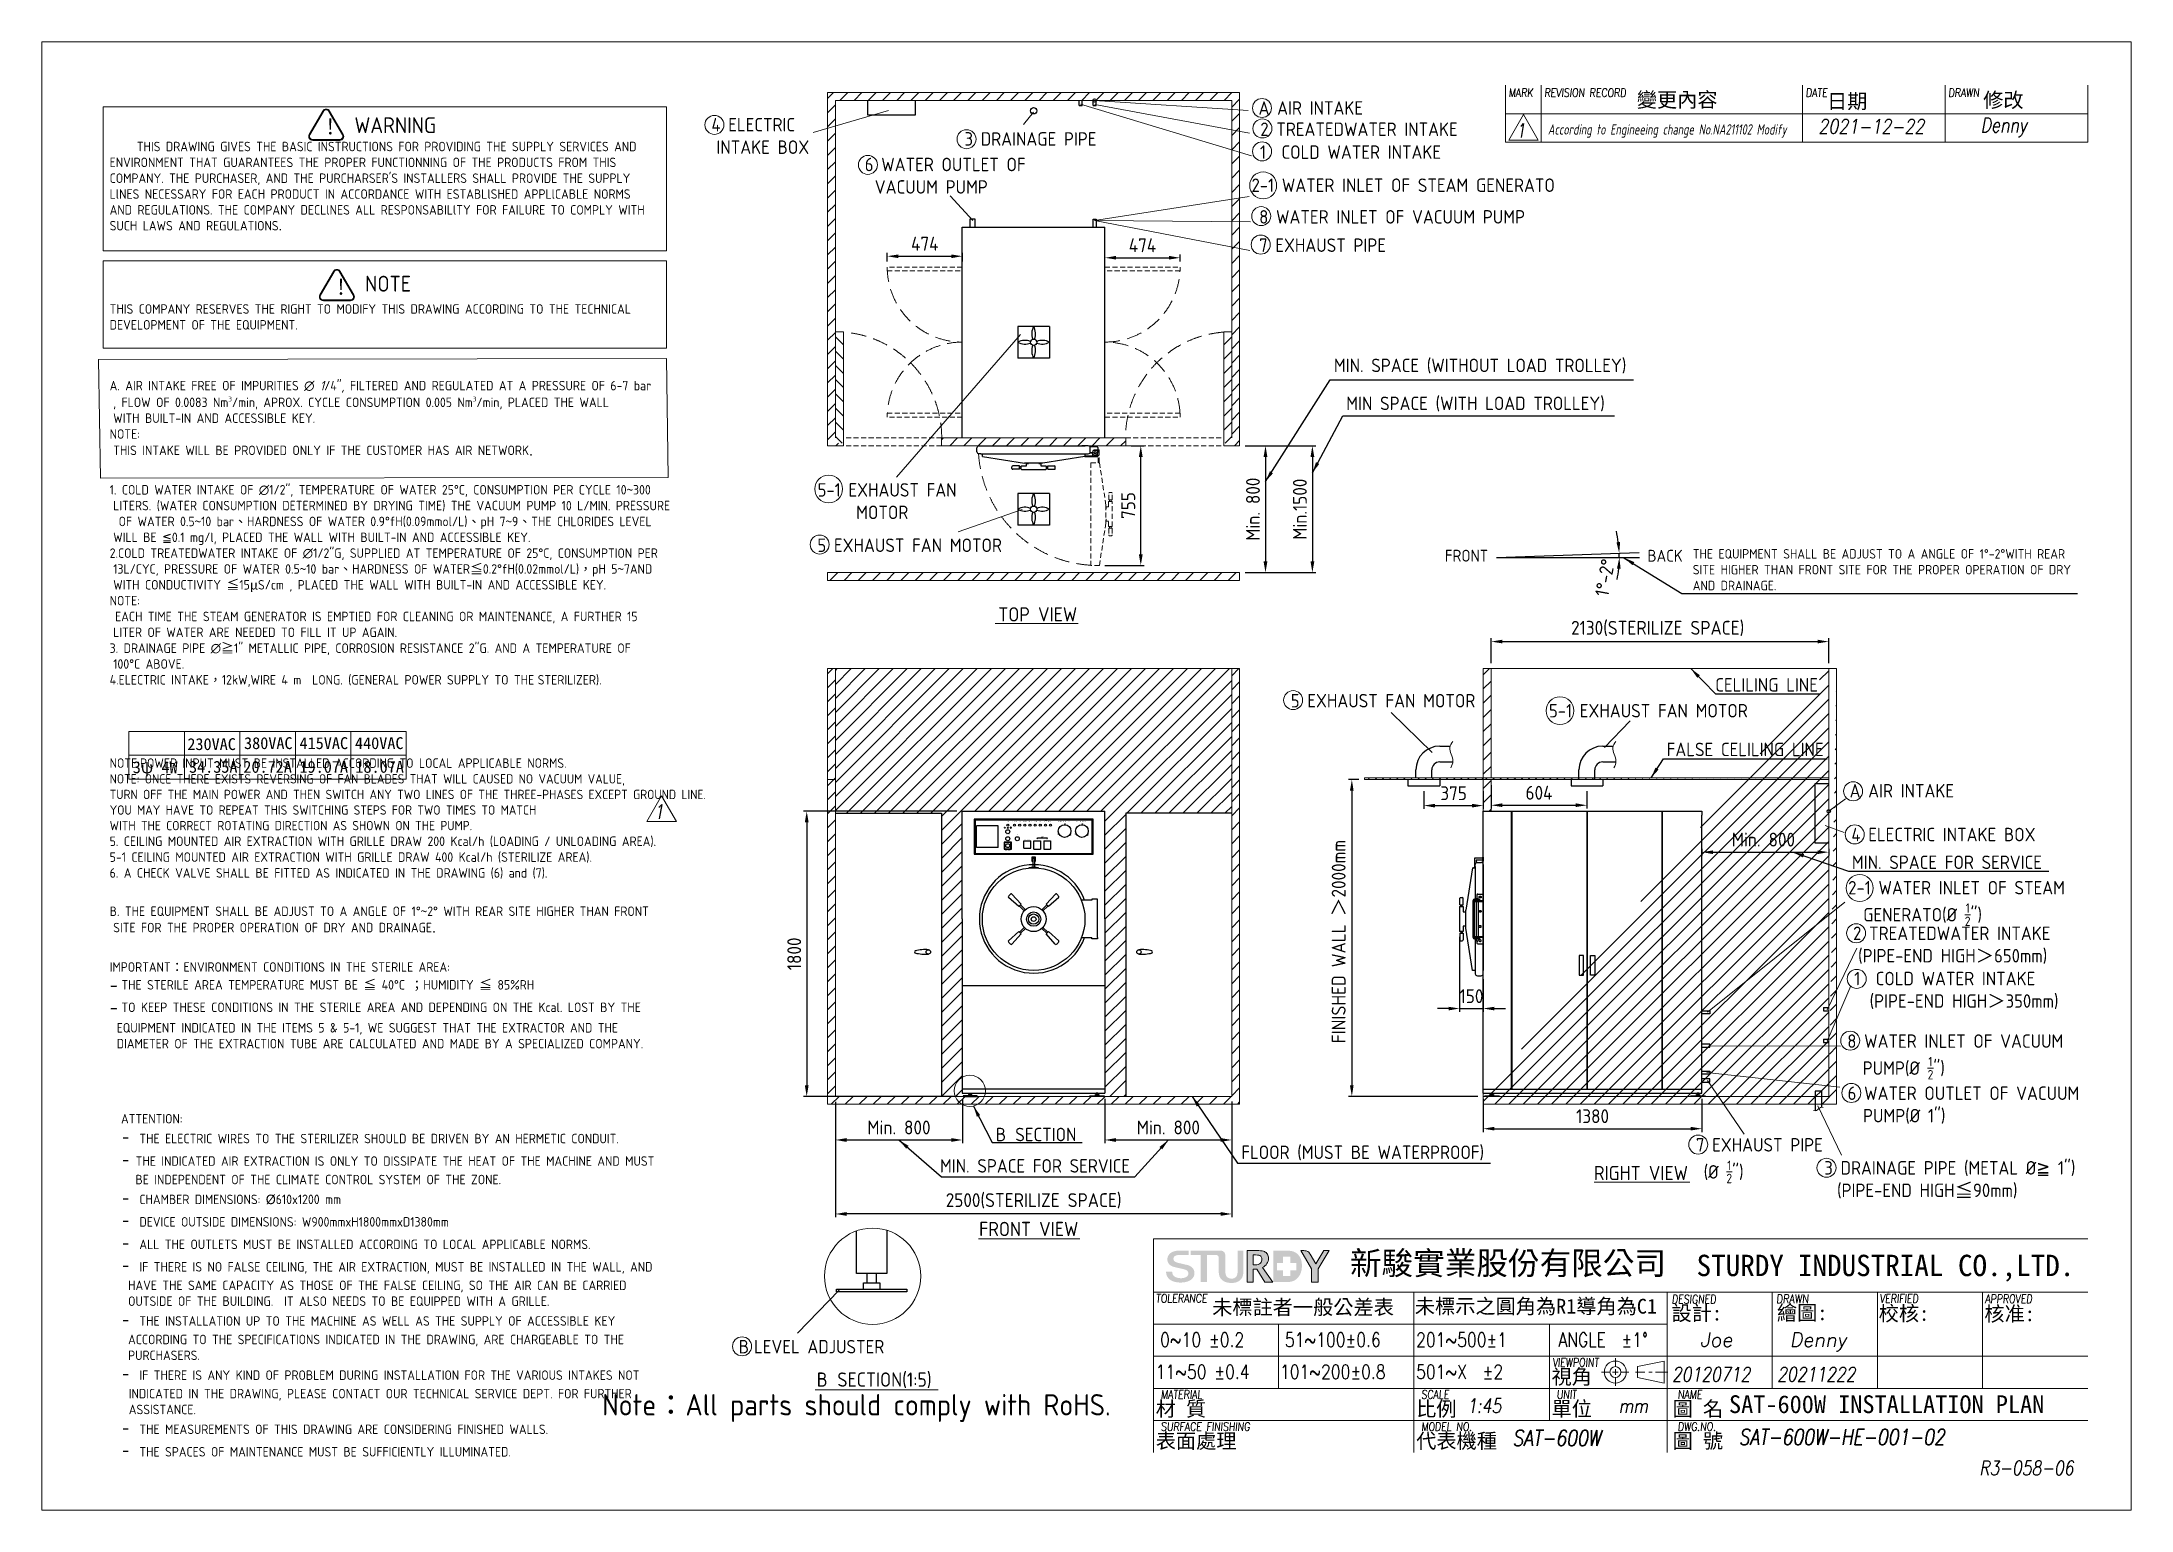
# Model space of a CAD drawing. Header units: millimetres. Extents: x -397526 to -384341, y -31374 to -22104.
import ezdxf
from ezdxf.enums import TextEntityAlignment as Align

# ---------------------------------------------------------------- set-up
doc = ezdxf.new("R2010")
doc.units = ezdxf.units.MM
doc.header["$MEASUREMENT"] = 0
doc.linetypes.add('HIDDEN', pattern=[9.525, 6.35, -3.175])
doc.layers.get('0').update_dxf_attribs({"lineweight": 25})
for name, color, linetype, lineweight in [('D', 3, 'Continuous', 13), ('F', 7, 'Continuous', 15), ('H', 2, 'HIDDEN', 15), ('S', 4, 'Continuous', 15), ('T', 4, 'Continuous', 15)]:
    doc.layers.add(name, color=color, linetype=linetype, lineweight=lineweight)
doc.styles.add('2', font='ARIAL.TTF')
doc.styles.get("Standard").update_dxf_attribs({"font": 'KAIU.TTF'})
doc.styles.add('STU25', font='isocp2.shx')
doc.styles.add('Text', font='romans.shx', dxfattribs={"width": 0.8, "oblique": 10})
doc.dimstyles.new('STU25', dxfattribs={"dimscale": 35, "dimtxt": 2.5, "dimasz": 2, "dimexe": 0.6, "dimexo": 1, "dimgap": 1, "dimtad": 1, "dimdsep": 46, "dimtxsty": 'STU25', "dimcen": 2, "dimazin": 2, "dimtfac": 1, "dimtmove": 0, "dimatfit": 3, "dimfxl": 0, "dimtolj": 1, "dimtzin": 0, "dimarcsym": 0})
doc.dimstyles.new('STU25$7', dxfattribs={"dimscale": 35, "dimtxt": 2.5, "dimasz": 2, "dimexe": 1.25, "dimexo": 0.625, "dimgap": 1, "dimtad": 0, "dimdec": 4, "dimdsep": 46, "dimtxsty": 'STU25', "dimcen": 2.5, "dimazin": 2, "dimtfac": 1, "dimtdec": 4, "dimtmove": 0, "dimatfit": 3, "dimfxl": 0, "dimtolj": 1, "dimtzin": 0, "dimarcsym": 0})
pattern_1 = [(45, (-157216.455, -9245.31), (-44.90128, 44.90128), [])]
pattern_2 = [(45, (-158506.125, -8507.26), (-44.90128, 44.90128), [])]

msp = doc.modelspace()

# ---------------------------------------------------------------- texts
at = {"lineweight": -3}
for s, p in [('變更內容', (-387460.833, -22517.074)), ('修改', (-385275.193, -22518.854)), ('日期', (-386260.671, -22525.974))]:
    msp.add_text(s, height=93.4085, dxfattribs=at).set_placement(p)
at = {"style": '2'}
for s, width, p in [('POWER', 1.05, (-391430.073, -27030.126)), ('ADD WATER', 1.05, (-391387.573, -27030.133)), ('HEAT', 1.05, (-391355.073, -27030.119)), ('VACUUM', 1.05, (-391322.573, -27030)), ('STERI.', 1.05, (-391290.073, -27030.132)), ('EXHAUST', 1.05, (-391257.573, -27030.1)), ('DRY', 1.05, (-391225.073, -27030.125)), ('VACUUM', 1.2, (-391192.567, -27023.562)), ('RELEASE', 1.1, (-391192.573, -27030.148)), ('COMPLETE', 1.05, (-391160.073, -27030.134)), ('CHAMBER  PRESSURE  GAUGE', 1.05, (-391072.073, -27030.135)), ('JACKET  PRESSURE  GAUGE', 1.05, (-390962.073, -27030.068)), ('STAND  BY', 1.05, (-391430.073, -27113.36)), ('START', 1.05, (-391370.073, -27113.248)), ('TEMP. CONTROL', 1.05, (-391307.073, -27140.577)), ('STERI.', 1.05, (-391243.975, -27140.276)), ('TIMER', 1.05, (-391212.323, -27122.594)), ('DRY', 1.05, (-391181.073, -27140.276))]:
    msp.add_text(s, height=3.5, dxfattribs=dict(at, width=width)).set_placement(p, align=Align.BOTTOM_CENTER)
at = {"style": '2', "width": 1.05}
msp.add_text('EMERGENCY', height=3.5, dxfattribs=at).set_placement((-391430.102, -27207.111), align=Align.TOP_CENTER)
at = {"layer": 'D', "color": 4}
msp.add_text('SAT-600W INSTALLATION PLAN', height=112.5, dxfattribs=at).set_placement((-386879.08, -30761.233))
at = {"layer": 'D', "color": 11, "attachment_point": 1}
for s, insert, char_height in [('{\\Fisocp2.shx;\\C3;A AIR INTAKE}', (-389847.692, -22479.703), 85), ('{\\Fisocp2.shx;\\C3;4 ELECTRIC \\P\\f???|b0|i0|c0|p65; \\Fisocp2.shx;INTAKE BOX}', (-393300.188, -22585.37), 85), ('{\\Fisocp2.shx;\\C3;3 DRAINAGE PIPE}', (-391702.991, -22675.013), 85), ('{\\Fisocp3.shx;\\C3;2 \\Fisocp2.shx;TREATEDWATER INTAKE}', (-389836.506, -22613.929), 85), ('{\\Fisocp2.shx;\\C3;1  COLD WATER INTAKE}', (-389838.583, -22758.287), 85), ('{\\Fisocp2.shx;\\C3;6 WATER OUTLET OF \\P\\f???|b0|i0|c0|p65;  \\Fisocp2.shx;VACUUM PUMP}', (-392332.685, -22836.483), 85), ('{\\Fisocp2.shx;\\C3;2-1 WATER INLET OF STEAM GENERATO}', (-389891.873, -22967.26), 85), ('{\\Fisocp2.shx;\\C3;8 WATER INLET OF VACUUM PUMP}', (-389843.787, -23167.112), 85), ('{\\Fisocp2.shx;\\C3;7 EXHAUST PIPE}', (-389844.158, -23345.963), 85), ('{\\Fisocp2.shx;\\C3;MIN. SPACE (WITHOUT LOAD TROLLEY)}', (-389372.234, -24104.848), 85), ('{\\Fisocp2.shx;\\C3;MIN SPACE (WITH LOAD TROLLEY)}', (-389294.355, -24344.361), 85), ('{\\Fisocp2.shx;\\C3;5-1 EXHAUST FAN\\P     MOTOR}', (-392630.02, -24890.713), 85), ('{\\Fisocp2.shx;\\C3;5 EXHAUST FAN MOTOR}', (-392631.418, -25240.19), 85), ('{\\Fisocp2.shx;\\C3;THE EQUIPMENT SHALL BE ADJUST TO A ANGLE OF 1%%d-2%%dWITH REAR \\PSITE HIGHER THAN FRONT SITE FOR THE PROPER OPERATION OF DRY \\PAND DRAINAGE.}', (-387107.602, -25306.857), 60), ('{\\Fisocp2.shx;TOP VIEW}', (-391490.704, -25673.876), 90), ('{\\Fisocp2.shx;\\C3;5 EXHAUST FAN MOTOR}', (-389644.328, -26221.483), 85), ('{\\Fisocp.shx;\\C3;CELILING LINE}', (-386965.986, -26121.497), 85), ('{\\Fisocp2.shx;\\C3;5-1 EXHAUST FAN MOTOR}', (-388015.034, -26284.671), 85), ('{\\Fisocp2.shx;\\C3;FALSE CELILING LINE}', (-387272.347, -26529.105), 85), ('{\\Fisocp2.shx;\\C3;A AIR INTAKE}', (-386118.126, -26790.01), 85), ('{\\Fisocp2.shx;\\C3;4 ELECTRIC INTAKE BOX}', (-386106.505, -27066.364), 85), ('{\\Fisocp2.shx;\\C3;MIN. SPACE FOR SERVICE}', (-386103.474, -27241.434), 85), ('\\A1;{\\Fisocp3.shx;\\C3;2\\Fisocp2.shx;-1\\Fisocp3.shx; \\Fisocp2.shx;WATER INLET OF STEAM \\P\\f???|b0|i0|c0|p65;   \\Fisocp2.shx;GENERATO(%%c \\H0.7x;\\S1/2;\\H1.429x;")}', (-386126.816, -27401.942), 85), ('{\\Fisocp2.shx;\\C3;2 TREATEDWATER INTAKE\\P\\f???|b0|i0|c0|p65; \\Fisocp2.shx;(PIPE-END HIGH\\f新細明體|b0|i0|c136|p16;＞\\Fisocp2.shx;650mm)}', (-386095.915, -27689.745), 85), ('{\\Fisocp2.shx;\\C3;1  COLD WATER INTAKE\\P  (PIPE-END HIGH\\f新細明體|b0|i0|c136|p16;＞\\Fisocp2.shx;350mm)}', (-386088.986, -27975.485), 85), ('{\\Fisocp2.shx;\\C3;B\\f標楷體|b0|i0|c136|p65; \\Fisocp2.shx;SECTION}', (-391505.948, -28959.89), 85), ('{\\Fisocp2.shx;\\C3;FLOOR (MUST BE WATERPROOF)}', (-389956.29, -29072.11), 85), ('{\\Fisocp2.shx;\\C3;MIN. SPACE FOR SERVICE}', (-391858.202, -29157.973), 85), ('{\\Fisocp2.shx;RIGHT VIEW}', (-387731.492, -29200.809), 90), ('{\\Fisocp2.shx;\\C3;3 DRAINAGE PIPE (METAL %%C\\f新細明體|b0|i0|c136|p18;≧\\Fisocp2.shx; 1")\\P\\f????|b0|i0|c0|p18; \\Fisocp2.shx; (PIPE-END HIGH\\f標楷體|b0|i0|c136|p65;≦\\Fisocp2.shx;90mm)}', (-386277.378, -29170.426), 85), ('{\\Fisocp2.shx;FRONT VIEW}', (-391611.095, -29553.821), 90), ('{\\Fisocp2.shx;\\C3;B\\f???|b0|i0|c0|p65; \\Fisocp2.shx;LEVEL ADJUSTER}', (-393128.053, -30299.406), 85), ('{\\Fisocp2.shx;B} {\\Fisocp2.shx;SECTION(1:5)}', (-392635.769, -30504.414), 90)]:
    msp.add_mtext(s, dxfattribs=dict(at, insert=insert, char_height=char_height))
at = {"layer": 'D', "color": 11, "attachment_point": 1, "style": 'STU25'}
for s, insert, char_height in [('{\\f標楷體|b0|i0|c136|p65;!}', (-395739.479, -22588.586), 100), ('WARNING', (-395552.966, -22580.838), 100), ('{\\A1;}\\P{\\A1;\\H0.70420x;     THIS DRAWING GIVES THE BASIC INSTRUCTIONS FOR PROVIDING THE SUPPLY SERVICES AND}\\P{\\A1;\\H0.70420x;ENVIRONMENT THAT GUARANTEES THE PROPER FUNCTIONNING OF THE PRODUCTS FROM THIS }\\P{\\A1;\\H0.70420x;COMPANY. THE PURCHASER, AND THE PURCHARSER\'S INSTALLERS SHALL PROVIDE THE SUPPLY }\\P{\\A1;\\H0.70420x;LlNES NECESSARY FOR EACH PRODUCT IN ACCORDANCE WITH ESTABLlSHED APPLlCABLE NORMS }\\P{\\A1;\\H0.70420x;AND REGULATIONS. THE COMPANY DECLlNES ALL RESPONSABILlTY FOR FAILURE TO COMPLY WITH }\\P{\\A1;\\H0.70420x;SUCH LAWS AND REGULATIONS}{\\A1;\\F????;\\H0.70420x;.}\\P{\\A1;\\F????;\\H0.70420x;}\\P{\\A1;\\F????;\\H0.70420x;}\\P{\\A1;\\F????;\\H0.70420x;}\\P{\\A1;\\Fisocp2.shx;\\H0.70420x;THIS COMPANY RESERVES THE RIGHT TO MODIFY THIS DRAWING ACCORDING TO THE TECHNICAL }\\P{\\A1;\\Fisocp2.shx;\\H0.70420x;DEVELOPMENT OF THE EQUIPMENT.}\\P{\\A1;\\Fisocp2.shx;\\H0.70420x;}\\P{\\A1;\\Fisocp2.shx;\\H0.70420x;}\\P{\\A1;\\Fisocp2.shx;\\H0.70420x;A. AIR INTAKE FREE OF IMPURITIES ∅ }{\\A1;\\fISOCP2|b0|i1|c0|p2;\\H0.70420x;1}{\\A1;\\Fisocp2.shx;\\H0.70420x;/4"}{\\A1;\\fISOCP2|b0|i1|c0|p2;\\H0.70420x;, }{\\A1;\\Fisocp2.shx;\\H0.70420x;FILTERED AND REGULATED AT A PRESSURE OF 6-7 bar}\\P{\\A1;\\F????;\\H0.70420x; }{\\A1;\\Fisocp2.shx;\\H0.70420x;, FLOW OF 0.0083 Nm{\\A1;\\Fisocp2.shx;\\H0.49294x;\\S3^ ;}}{\\A1;\\Fisocp2.shx;\\H0.70441x;/min, APROX. CYCLE CONSUMPTION 0.005 Nm{\\A1;\\Fisocp2.shx;\\H0.49309x;\\S3^ ;}}{\\A1;\\Fisocp2.shx;\\H0.70462x;/min, PLACED THE WALL }\\P{\\A1;\\F????;\\H0.70462x; }{\\A1;\\Fisocp2.shx;\\H0.70462x;WITH BUILT-IN AND ACCESSIBLE KEY.}\\P{\\A1;\\Fisocp2.shx;\\H0.70462x;NOTE:}\\P{\\A1;\\F????;\\H0.70462x; }{\\A1;\\Fisocp2.shx;\\H0.70462x;THIS INTAKE WILL BE PROVIDED ONLY IF THE CUSTOMER HAS AIR NETWORK}{\\A1;\\fArial|b0|i0|c0|p34;\\H0.77508x;.}\\P{\\A1;\\fArial|b0|i0|c0|p34;\\H0.77508x;}\\P{\\A1;\\Fisocp2.shx;\\H0.70432x;1. COLD WATER INTAKE OF ∅1/2", TEMPERATURE OF WATER 25°C, CONSUMPTION PER CYCLE 10}{\\A1;\\f細明體|b0|i0|c136|p49;\\H0.70432x;~}{\\A1;\\Fisocp2.shx;\\H0.70432x;300 }\\P{\\A1;\\F???;\\H0.70432x; }{\\A1;\\Fisocp2.shx;\\H0.70432x;LITERS. (WATER CONSUMPTION DETERMINED BY DRYING TIME) THE VACUUM PUMP 10 L/MIN. PRESSURE}\\P{\\A1;\\F???;\\H0.70432x; }{\\A1;\\Fisocp2.shx;\\H0.70432x; OF WATER 0.5}{\\A1;\\f細明體|b0|i0|c136|p49;\\H0.70432x;~}{\\A1;\\Fisocp2.shx;\\H0.70432x;10 bar}{\\A1;\\f標楷體|b0|i0|c136|p65;\\H0.70432x;、}{\\A1;\\Fisocp2.shx;\\H0.70432x;HARDNESS OF WATER 0.9°fH(0.09mmol/L)}{\\A1;\\f標楷體|b0|i0|c136|p65;\\H0.70432x;、}{\\A1;\\Fisocp2.shx;\\H0.70432x;pH 7}{\\A1;\\f細明體|b0|i0|c136|p49;\\H0.70432x;~}{\\A1;\\Fisocp2.shx;\\H0.70432x;9}{\\A1;\\f標楷體|b0|i0|c136|p65;\\H0.70432x;、}{\\A1;\\Fisocp2.shx;\\H0.70432x;THE CHLORIDES LEVEL }\\P{\\A1;\\F???;\\H0.70432x; }{\\A1;\\Fisocp2.shx;\\H0.70432x;WILL BE }{\\A1;\\f新細明體|b0|i0|c136|p16;\\H0.70432x;≦}{\\A1;\\Fisocp2.shx;\\H0.70432x;0.1 mg/l, PLACED THE WALL WITH BUILT-IN AND ACCESSIBLE KEY.}\\P{\\A1;\\Fisocp2.shx;\\H0.70432x;2.COLD TREATEDWATER INTAKE OF ∅1/2"G, SUPPLIED AT TEMPERATURE OF 25°C, CONSUMPTION PER }\\P{\\A1;\\F????;\\H0.70432x; }{\\A1;\\Fisocp2.shx;\\H0.70432x;13L/CYC, PRESSURE OF WATER 0.5}{\\A1;\\f細明體|b0|i0|c136|p49;\\H0.70432x;~}{\\A1;\\Fisocp2.shx;\\H0.70432x;10 bar}{\\A1;\\f標楷體|b0|i0|c136|p65;\\H0.70432x;、}{\\A1;\\Fisocp2.shx;\\H0.70432x;HARDNESS OF WATER}{\\A1;\\f標楷體|b0|i0|c136|p65;\\H0.70432x;≦}{\\A1;\\Fisocp2.shx;\\H0.70432x;0.2°fH(0.02mmol/L)}{\\A1;\\f標楷體|b0|i0|c136|p65;\\H0.70432x;，}{\\A1;\\Fisocp2.shx;\\H0.70432x;pH 5}{\\A1;\\f細明體|b0|i0|c136|p49;\\H0.70432x;~}{\\A1;\\Fisocp2.shx;\\H0.70432x;7AND }\\P{\\A1;\\F???;\\H0.70432x; }{\\A1;\\Fisocp2.shx;\\H0.70432x;WITH CONDUCTIVITY }{\\A1;\\f標楷體|b0|i0|c136|p65;\\H0.70432x;≦}{\\A1;\\Fisocp2.shx;\\H0.70432x;15}{\\A1;\\f標楷體|b0|i0|c136|p65;\\H0.70432x;μ}{\\A1;\\Fisocp2.shx;\\H0.70432x;S/cm , PLACED THE WALL WITH BUILT-IN AND ACCESSIBLE KEY.}\\P{\\A1;\\Fisocp2.shx;\\H0.70432x;NOTE:}\\P{\\A1;\\Fisocp2.shx;\\H0.70432x; EACH TIME THE STEAM GENERATOR IS EMPTIED FOR CLEANING OR MAINTENANCE, A FURTHER 15 }\\P{\\A1;\\F???;\\H0.70432x; }{\\A1;\\Fisocp2.shx;\\H0.70432x;LITER OF WATER ARE NEEDED TO FILL IT UP AGAIN.}\\P{\\A1;\\Fisocp2.shx;\\H0.70432x;3. DRAINAGE PIPE ∅}{\\A1;\\f標楷體|b0|i0|c136|p65;\\H0.70432x;≧}{\\A1;\\Fisocp2.shx;\\H0.70432x;1" METALLIC PIPE, CORROSION RESISTANCE 2"G. AND A TEMPERATURE OF }\\P{\\A1;\\F???;\\H0.70432x; }{\\A1;\\Fisocp2.shx;\\H0.70432x;100°C ABOVE.}\\P{\\A1;\\Fisocp2.shx;\\H0.70432x;4.ELECTRIC INTAKE}{\\A1;\\f標楷體|b0|i0|c136|p65;\\H0.70432x;，}{\\A1;\\Fisocp2.shx;\\H0.70432x;12kW,WIRE 4 m  LONG. (GENERAL POWER SUPPLY TO THE}{\\A1;\\F???;\\H0.70432x; }{\\A1;\\Fisocp2.shx;\\H0.70432x;STERILIZER).}\\P{\\A1;\\Fisocp2.shx;\\H0.70432x;}\\P{\\A1;\\Fisocp2.shx;\\H0.70432x;}\\P{\\A1;\\Fisocp2.shx;\\H0.70432x;}\\P{\\A1;\\Fisocp2.shx;\\H0.70432x;NOTE:POWER INPUT MUST BE INSTALLED ACCORDING TO LOCAL APPLICABLE NORMS.}\\P{\\A1;\\H0.69291x;NOTE: ONCE THERE EXISTS REVERSING OF FAN BLADES THAT WILL CAUSED NO VACUUM VALUE, }\\P{\\A1;\\H0.69291x;TURN OFF THE MAIN POWER AND THEN SWITCH ANY TWO LINES OF THE THREE-PHASES EXCEPT GROUND LINE. }\\P{\\A1;\\H0.69291x;YOU MAY HAVE TO REPEAT THIS SWITCHING STEPS FOR TWO TIMES TO MATCH }\\P{\\A1;\\H0.69291x;WITH THE CORRECT ROTATING DIRECTION AS SHOWN ON THE PUMP. }\\P{\\A1;\\Fisocp2.shx;\\H0.70432x;5. CEILING MOUNTED AIR EXTRACTION WITH GRILLE DRAW 200 Kcal/h (LOADING / UNLOADING AREA).}\\P{\\A1;\\Fisocp2.shx;\\H0.70432x;5-1 CEILING MOUNTED AIR EXTRACTION WITH GRILLE DRAW 400 Kcal/h (STERILIZE AREA).}\\P{\\A1;\\Fisocp2.shx;\\H0.70432x;6. A CHECK VALVE SHALL BE FITTED AS INDICATED IN THE DRAWING (6) and (7).}\\P{\\A1;\\Fisocp2.shx;\\H0.70432x;}\\P{\\A1;\\Fisocp2.shx;\\H0.70432x;B. THE EQUIPMENT SHALL BE ADJUST TO A ANGLE OF 1°}{\\A1;\\f細明體|b0|i0|c136|p49;\\H0.70432x;~}{\\A1;\\Fisocp2.shx;\\H0.70432x;2° WITH REAR SITE HIGHER THAN FRONT }\\P{\\A1;\\F???;\\H0.70432x; }{\\A1;\\Fisocp2.shx;\\H0.70432x;SITE FOR THE PROPER OPERATION OF DRY AND DRAINAGE}{\\A1;\\fArial|b0|i0|c0|p34;\\H0.77475x;.}\\P{\\A1;\\fArial|b0|i0|c0|p34;\\H0.77475x;}\\P{\\A1;\\Fisocp2.shx;\\H0.70402x;IMPORTANT}{\\A1;\\f標楷體|b0|i0|c136|p65;\\H0.70402x;：}{\\A1;\\Fisocp2.shx;\\H0.70402x;ENVIRONMENT CONDITIONS IN THE STERILE AREA:}\\P{\\A1;\\Fisocp2.shx;\\H1.00000x;-}{\\A1;\\F???;\\H0.70420x; }{\\A1;\\Fisocp2.shx;\\H0.70420x;THE STERILE AREA TEMPERATURE MUST BE }{\\A1;\\f標楷體|b0|i0|c136|p65;\\H0.70420x;≦}{\\A1;\\Fisocp2.shx;\\H0.70420x; 40°C }{\\A1;\\f標楷體|b0|i0|c136|p65;\\H0.70420x;；}{\\A1;\\Fisocp2.shx;\\H0.70420x;HUMIDITY }{\\A1;\\f標楷體|b0|i0|c136|p65;\\H0.70420x;≦}{\\A1;\\Fisocp2.shx;\\H0.70420x; 85%RH}\\P{\\A1;\\Fisocp2.shx;\\H1.00000x;-}{\\A1;\\F???;\\H0.70420x; }{\\A1;\\Fisocp2.shx;\\H0.70420x;TO KEEP THESE CONDITIONS IN THE STERILE AREA AND DEPENDING ON THE Kcal. LOST BY THE }\\P{\\A1;\\F???;\\H0.70420x;  }{\\A1;\\Fisocp2.shx;\\H0.70420x;EQUIPMENT INDICATED IN THE ITEMS 5 & 5-1, WE SUGGEST THAT THE EXTRACTOR AND THE }\\P{\\A1;\\F???;\\H0.70420x;  }{\\A1;\\Fisocp2.shx;\\H0.70420x;DIAMETER OF THE EXTRACTION TUBE ARE CALCULATED AND MADE BY A SPECIALIZED COMPANY.}', (-397097.673, -22593.664), 85.147853), ('{\\f標楷體|b0|i0|c136|p65;!}', (-395672.236, -23600.94), 100), ('NOTE', (-395485.724, -23581.572), 100), ('{\\f標楷體|b0|i0|c136|p65;230VAC}', (-396607.456, -26500.489), 75), ('{\\f標楷體|b0|i0|c136|p65;380VAC}', (-396249.573, -26494.303), 75), ('{\\f標楷體|b0|i0|c136|p65;415VAC}', (-395899.573, -26494.303), 75), ('{\\f標楷體|b0|i0|c136|p65;440VAC}', (-395549.573, -26494.303), 75), ('{\\f標楷體|b0|i0|c136|p65;3ψ 4W}', (-396951.891, -26646.528), 75), ('{\\f標楷體|b0|i0|c136|p65;34.35A}', (-396597.204, -26643.858), 75), ('{\\f標楷體|b0|i0|c136|p65;20.72A}', (-396253.888, -26643.858), 75), ('{\\f標楷體|b0|i0|c136|p65;19.07A}', (-395899.671, -26643.858), 75), ('{\\f標楷體|b0|i0|c136|p65;18.07A}', (-395546.972, -26643.858), 75), ('\\A1;{\\C3;8 WATER INLET OF VACUUM \\P  PUMP(%%c \\H0.7x;\\S1/2;\\H1.429x;")}', (-386132.522, -28370.345), 85), ('{\\C3;6 WATER OUTLET OF VACUUM \\P  PUMP(%%c 1")}', (-386130.424, -28699.297), 85), ('ATTENTION:\\P{\\f標楷體|b0|i0|c136|p65;\\H1.42x;- }THE ELECTRIC WIRES TO THE STERILIZER SHOULD BE DRIVEN BY AN HERMETIC CONDUIT.  \\P{\\f標楷體|b0|i0|c136|p65;\\H1.42x;-} THE INDICATED AIR EXTRACTION IS ONLY TO DISSIPATE THE HEAT OF THE MACHINE AND MUST \\P  {\\f???|b0|i0|c0|p65; }BE INDEPENDENT OF THE CLIMATE CONTROL SYSTEM OF THE ZONE.\\P{\\f標楷體|b0|i0|c136|p65;\\H1.42x;- }CHAMBER DIMENSIONS: {\\f???|b0|i0|c0|p65;%%C}610x1200 mm\\P{\\f標楷體|b0|i0|c136|p65;\\H1.42x;- }DEVICE OUTSIDE DIMENSIONS: W900mmxH1800mmxD1380mm\\P{\\f標楷體|b0|i0|c136|p65;\\H1.42x;- }ALL THE OUTLETS MUST BE INSTALLED ACCORDING TO LOCAL APPLICABLE NORMS.\\P{\\f標楷體|b0|i0|c136|p65;\\H1.42x;- }IF THERE IS NO FALSE CEILING, THE AIR EXTRACTION, MUST BE INSTALLED IN THE WALL, AND \\P{\\f???|b0|i0|c0|p65;  }HAVE THE SAME CAPACITY AS THOSE OF THE FALSE CEILING, SO THE AIR CAN BE CARRIED \\P{\\f???|b0|i0|c0|p65;  }OUTSIDE OF THE BUILDING.  IT ALSO NEEDS TO BE EQUIPPED WITH A GRILLE.\\P{\\f標楷體|b0|i0|c136|p65;\\H1.42x;- }THE INSTALLATION UP TO THE MACHINE AS WELL AS THE SUPPLY OF ACCESSIBLE KEY \\P{\\f???|b0|i0|c0|p65;  }ACCORDING TO THE SPECIFICATIONS INDICATED IN THE DRAWING, ARE CHARGEABLE TO THE \\P{\\f???|b0|i0|c0|p65;  }PURCHASERS.{\\fArial|b0|i0|c0|p34;\\H1.1x; \\P\\f標楷體|b0|i0|c136|p65;\\H1.291x;- }IF THERE IS ANY KIND OF PROBLEM DURING INSTALLATION FOR THE VARIOUS INTAKES NOT \\P{\\f???|b0|i0|c0|p65;\\H1.1x;  }INDICATED IN THE DRAWING, PLEASE CONTACT OUR TECHNICAL SERVICE DEPT. FOR FURTHER \\P{\\f???|b0|i0|c0|p65;\\H1.1x;  }ASSISTANCE.\\P{\\f標楷體|b0|i0|c136|p65;\\H1.42x;- }THE MEASUREMENTS OF THIS DRAWING ARE CONSIDERING FINISHED WALLS.\\P{\\f標楷體|b0|i0|c136|p65;\\H1.42x;- }THE SPACES OF MAINTENANCE MUST BE SUFFICIENTLY ILLUMINATED.', (-397025.846, -28873.003), 59.963277), ('\\A1;{\\C3;7 EXHAUST PIPE\\P (%%c \\H0.7x;\\S1/2;\\H1.429x;")}', (-387087.61, -29025.275), 85)]:
    msp.add_mtext(s, dxfattribs=dict(at, insert=insert, char_height=char_height))
at = {"layer": 'D', "linetype": 'Continuous', "char_height": 75, "width": 218.181, "attachment_point": 1}
for s, insert in [('{\\Fisocp2.shx;FRONT}', (-388671.922, -25311.075)), ('{\\Fisocp2.shx;BACK}', (-387393.398, -25311.525))]:
    msp.add_mtext(s, dxfattribs=dict(at, insert=insert))
at = {"layer": 'D', "color": 0, "insert": (-393989.732, -30641.193), "char_height": 135.00867, "attachment_point": 1, "style": 'STU25'}
msp.add_mtext('Note{\\f標楷體|b0|i0|c136|p65;：}All parts should comply with RoHS.', dxfattribs=at)
at = {"layer": 'F', "color": 1, "lineweight": 15, "style": 'Text', "oblique": 5, "width": 0.8}
for s, p in [('MARK', (-388270.265, -22452.589)), ('REVISION RECORD', (-388045.265, -22452.589)), ('DATE', (-386395.115, -22452.589)), ('DRAWN', (-385495.115, -22452.589))]:
    msp.add_text(s, height=54, dxfattribs=at).set_placement(p)
at = {"layer": 'T', "lineweight": 20, "style": 'Text', "oblique": 10, "width": 0.8}
for s, height, p in [('1', 90, (-388224.888, -22709.416)), ('2021-12-22', 92, (-386315.133, -22684.33)), ('Denny', 92, (-385292.297, -22676.067)), ('1', 90, (-393663.596, -27009.725)), ('20120712', 90, (-387238.824, -30561.018)), ('20211222', 90, (-386575.074, -30561.018)), ('1:45', 90, (-388532.476, -30759.895)), ('mm', 90, (-387575.86, -30759.641)), ('SAT-600W', 99, (-388245.516, -30967.498)), ('SAT-600W-HE-001-02', 99, (-386817.737, -30961.204))]:
    msp.add_text(s, height=height, dxfattribs=at).set_placement(p)
at = {"layer": 'T', "lineweight": 20, "style": 'Text', "oblique": 10}
for s, p in [('Joe', (-387061.504, -30343.105)), ('Denny', (-386496.449, -30343.105))]:
    msp.add_text(s, height=90, dxfattribs=at).set_placement(p)
at = {"layer": 'T', "linetype": 'Continuous', "lineweight": 20, "attachment_point": 1, "style": 'Text'}
for s, insert, char_height in [('{\\Fisocp2.shx|c136;According to Engineeing change No.NA211102 Modify}', (-388021.837, -22625.153), 65), ('{R3-058-06}', (-385300.166, -31062.245), 90)]:
    msp.add_mtext(s, dxfattribs=dict(at, insert=insert, char_height=char_height))

# ---------------------------------------------------------------- blocks, each defined once
blk = doc.blocks.new('*D1')
at = {"layer": 'D', "color": 0, "linetype": 'Continuous', "lineweight": -2}
for p, q in [((-388380, -26797), (-388380, -26945)), ((-387776, -26836), (-387776, -26945)), ((-388310, -26924), (-387846, -26924))]:
    blk.add_line(p, q, dxfattribs=at)
at = {"layer": 'D', "color": 0}
for points in [[(-388310, -26912), (-388310, -26935), (-388380, -26924)], [(-387846, -26935), (-387846, -26912), (-387776, -26924)]]:
    blk.add_solid(points, dxfattribs=at)
at = {"layer": 'Defpoints', "color": 0}
for p in [(-388380, -26762), (-387776, -26801), (-387776, -26924)]:
    blk.add_point(p, dxfattribs=at)
at = {"layer": 'D', "color": 0, "insert": (-388078, -26845), "char_height": 87.5, "attachment_point": 5, "style": 'STU25'}
blk.add_mtext('\\A1;604', dxfattribs=at)
blk = doc.blocks.new('*D2')
at = {"layer": 'D', "color": 0, "lineweight": -2}
for p, q in [((-392517, -28797), (-392517, -29058)), ((-391717, -28777), (-391717, -29058)), ((-392447, -29037), (-391787, -29037))]:
    blk.add_line(p, q, dxfattribs=at)
at = {"layer": 'D', "color": 0}
for points in [[(-392447, -29025), (-392447, -29049), (-392517, -29037)], [(-391787, -29049), (-391787, -29025), (-391717, -29037)]]:
    blk.add_solid(points, dxfattribs=at)
at = {"layer": 'Defpoints', "color": 0}
for p in [(-391717, -28742), (-392517, -28762), (-391717, -29037)]:
    blk.add_point(p, dxfattribs=at)
at = {"layer": 'D', "color": 0, "insert": (-392117, -28958), "char_height": 87.5, "attachment_point": 5, "style": 'STU25'}
blk.add_mtext('\\A1;Min. 800', dxfattribs=at)
blk = doc.blocks.new('*D3')
at = {"layer": 'D', "color": 0, "lineweight": -2}
for p, q in [((-390817, -28777), (-390817, -29058)), ((-390017, -28797), (-390017, -29058)), ((-390747, -29037), (-390087, -29037))]:
    blk.add_line(p, q, dxfattribs=at)
at = {"layer": 'D', "color": 0}
for points in [[(-390747, -29025), (-390747, -29049), (-390817, -29037)], [(-390087, -29049), (-390087, -29025), (-390017, -29037)]]:
    blk.add_solid(points, dxfattribs=at)
at = {"layer": 'Defpoints', "color": 0}
for p in [(-390817, -28742), (-390017, -28762), (-390017, -29037)]:
    blk.add_point(p, dxfattribs=at)
at = {"layer": 'D', "color": 0, "insert": (-390417, -28958), "char_height": 87.5, "attachment_point": 5, "style": 'STU25'}
blk.add_mtext('\\A1;Min. 800', dxfattribs=at)
blk = doc.blocks.new('*D4')
at = {"layer": 'D', "color": 0, "lineweight": -2}
for p, q in [((-391752, -26962), (-392720, -26962)), ((-392699, -27032), (-392699, -28692)), ((-391747, -28762), (-392720, -28762))]:
    blk.add_line(p, q, dxfattribs=at)
at = {"layer": 'D', "color": 0}
for points in [[(-392687, -27032), (-392711, -27032), (-392699, -26962)], [(-392711, -28692), (-392687, -28692), (-392699, -28762)]]:
    blk.add_solid(points, dxfattribs=at)
at = {"layer": 'Defpoints', "color": 0}
for p in [(-391717, -26962), (-392699, -28762), (-391712, -28762)]:
    blk.add_point(p, dxfattribs=at)
at = {"layer": 'D', "color": 0, "insert": (-392778, -27862), "char_height": 87.5, "attachment_point": 5, "rotation": 90, "style": 'STU25'}
blk.add_mtext('\\A1;1800', dxfattribs=at)
blk = doc.blocks.new('*D5')
at = {"layer": 'D', "color": 0, "lineweight": -2}
for p, q in [((-387050, -27200), (-387050, -27241)), ((-386980, -27220), (-386320, -27220)), ((-386250, -27200), (-386250, -27241))]:
    blk.add_line(p, q, dxfattribs=at)
at = {"layer": 'D', "color": 0}
for points in [[(-386980, -27209), (-386980, -27232), (-387050, -27220)], [(-386320, -27232), (-386320, -27209), (-386250, -27220)]]:
    blk.add_solid(points, dxfattribs=at)
at = {"layer": 'Defpoints', "color": 0}
for p in [(-387050, -27165), (-386250, -27165), (-386250, -27220)]:
    blk.add_point(p, dxfattribs=at)
at = {"layer": 'D', "color": 0, "insert": (-386662, -27141), "char_height": 87.5, "attachment_point": 5, "style": 'STU25'}
blk.add_mtext('\\A1;{\\Fisocp2.shx;Min. 800}', dxfattribs=at)
blk = doc.blocks.new('*D8')
at = {"layer": 'D', "color": 0, "lineweight": -2}
for p, q in [((-390817, -23516), (-390817, -23447)), ((-390747, -23468), (-390413, -23468)), ((-390343, -23491), (-390343, -23447))]:
    blk.add_line(p, q, dxfattribs=at)
at = {"layer": 'D', "color": 0}
for points in [[(-390747, -23456), (-390747, -23479), (-390817, -23468)], [(-390413, -23479), (-390413, -23456), (-390343, -23468)]]:
    blk.add_solid(points, dxfattribs=at)
at = {"layer": 'Defpoints', "color": 0}
for p in [(-390343, -23468), (-390817, -23551), (-390343, -23526)]:
    blk.add_point(p, dxfattribs=at)
at = {"layer": 'D', "color": 0, "insert": (-390580, -23389), "char_height": 87.5, "attachment_point": 5, "style": 'STU25'}
blk.add_mtext('\\A1;474', dxfattribs=at)
blk = doc.blocks.new('*D9')
at = {"layer": 'D', "color": 0, "lineweight": -2}
for p, q in [((-392191, -23491), (-392191, -23437)), ((-392121, -23458), (-391787, -23458)), ((-391717, -23491), (-391717, -23437))]:
    blk.add_line(p, q, dxfattribs=at)
at = {"layer": 'D', "color": 0}
for points in [[(-392121, -23447), (-392121, -23470), (-392191, -23458)], [(-391787, -23470), (-391787, -23447), (-391717, -23458)]]:
    blk.add_solid(points, dxfattribs=at)
at = {"layer": 'Defpoints', "color": 0}
for p in [(-391717, -23458), (-392191, -23526), (-391717, -23526)]:
    blk.add_point(p, dxfattribs=at)
at = {"layer": 'D', "color": 0, "insert": (-391954, -23379), "char_height": 87.5, "attachment_point": 5, "style": 'STU25'}
blk.add_mtext('\\A1;474', dxfattribs=at)
blk = doc.blocks.new('*D10')
at = {"layer": 'D', "color": 0, "lineweight": -2}
for p, q in [((-390651, -24655), (-390570, -24655)), ((-390591, -25340), (-390591, -24725)), ((-390817, -25410), (-390570, -25410))]:
    blk.add_line(p, q, dxfattribs=at)
at = {"layer": 'D', "color": 0}
for points in [[(-390579, -24725), (-390603, -24725), (-390591, -24655)], [(-390603, -25340), (-390579, -25340), (-390591, -25410)]]:
    blk.add_solid(points, dxfattribs=at)
at = {"layer": 'Defpoints', "color": 0}
for p in [(-390686, -24655), (-390591, -24655), (-390852, -25410)]:
    blk.add_point(p, dxfattribs=at)
at = {"layer": 'D', "color": 0, "insert": (-390670, -25032), "char_height": 87.5, "attachment_point": 5, "rotation": 90, "style": 'STU25'}
blk.add_mtext('\\A1;{\\Fisocp2.shx;755}', dxfattribs=at)
blk = doc.blocks.new('*D11')
at = {"layer": 'D', "color": 0, "lineweight": -2}
for p, q in [((-388430, -28777), (-388430, -28987)), ((-387050, -28777), (-387050, -28987)), ((-388360, -28966), (-387120, -28966))]:
    blk.add_line(p, q, dxfattribs=at)
at = {"layer": 'D', "color": 0}
for points in [[(-388360, -28954), (-388360, -28977), (-388430, -28966)], [(-387120, -28977), (-387120, -28954), (-387050, -28966)]]:
    blk.add_solid(points, dxfattribs=at)
at = {"layer": 'Defpoints', "color": 0}
for p in [(-388430, -28742), (-387050, -28742), (-387050, -28966)]:
    blk.add_point(p, dxfattribs=at)
at = {"layer": 'D', "color": 0, "insert": (-387740, -28887), "char_height": 87.5, "attachment_point": 5, "style": 'STU25'}
blk.add_mtext('\\A1;1380', dxfattribs=at)
blk = doc.blocks.new('*D12')
at = {"layer": 'D', "color": 0, "lineweight": -2}
for p, q in [((-388579, -27755), (-388579, -28228)), ((-388430, -28022), (-388430, -28228)), ((-388649, -28207), (-388719, -28207)), ((-388579, -28207), (-388430, -28207)), ((-388360, -28207), (-388290, -28207))]:
    blk.add_line(p, q, dxfattribs=at)
at = {"layer": 'D', "color": 0}
for points in [[(-388649, -28219), (-388649, -28196), (-388579, -28207)], [(-388360, -28196), (-388360, -28219), (-388430, -28207)]]:
    blk.add_solid(points, dxfattribs=at)
at = {"layer": 'Defpoints', "color": 0}
for p in [(-388579, -27720), (-388430, -27987), (-388430, -28207)]:
    blk.add_point(p, dxfattribs=at)
at = {"layer": 'D', "color": 0, "insert": (-388504, -28129), "char_height": 87.5, "attachment_point": 5, "style": 'STU25'}
blk.add_mtext('\\A1;{\\Fisocp2.shx;150}', dxfattribs=at)
blk = doc.blocks.new('*D13')
at = {"layer": 'D', "color": 0, "lineweight": -2}
for p, q in [((-389932, -24655), (-389783, -24655)), ((-389804, -24725), (-389804, -25385)), ((-389932, -25455), (-389783, -25455))]:
    blk.add_line(p, q, dxfattribs=at)
at = {"layer": 'D', "color": 0}
for points in [[(-389792, -24725), (-389816, -24725), (-389804, -24655)], [(-389816, -25385), (-389792, -25385), (-389804, -25455)]]:
    blk.add_solid(points, dxfattribs=at)
at = {"layer": 'Defpoints', "color": 0}
for p in [(-389967, -24655), (-389967, -25455), (-389804, -25455)]:
    blk.add_point(p, dxfattribs=at)
at = {"layer": 'D', "color": 0, "insert": (-389883, -25055), "char_height": 87.5, "attachment_point": 5, "rotation": 90, "style": 'STU25'}
blk.add_mtext('\\A1;{\\Fisocp2.shx;Min. 800}', dxfattribs=at)
blk = doc.blocks.new('*D14')
at = {"layer": 'D', "color": 0, "lineweight": -2}
for p, q in [((-389932, -24655), (-389487, -24655)), ((-389508, -24725), (-389508, -25385)), ((-389932, -25455), (-389487, -25455))]:
    blk.add_line(p, q, dxfattribs=at)
at = {"layer": 'D', "color": 0}
for points in [[(-389496, -24725), (-389520, -24725), (-389508, -24655)], [(-389520, -25385), (-389496, -25385), (-389508, -25455)]]:
    blk.add_solid(points, dxfattribs=at)
at = {"layer": 'Defpoints', "color": 0}
for p in [(-389967, -24655), (-389967, -25455), (-389508, -25455)]:
    blk.add_point(p, dxfattribs=at)
at = {"layer": 'D', "color": 0, "insert": (-389587, -25055), "char_height": 87.5, "attachment_point": 5, "rotation": 90, "style": 'STU25'}
blk.add_mtext('\\A1;{\\Fisocp2.shx;Min.1500}', dxfattribs=at)
blk = doc.blocks.new('*D15')
at = {"layer": 'D', "color": 0, "linetype": 'Continuous', "lineweight": -2}
for p, q in [((-388805, -26836), (-388805, -26947)), ((-388430, -26836), (-388430, -26947)), ((-388735, -26926), (-388500, -26926))]:
    blk.add_line(p, q, dxfattribs=at)
at = {"layer": 'D', "color": 0}
for points in [[(-388735, -26915), (-388735, -26938), (-388805, -26926)], [(-388500, -26938), (-388500, -26915), (-388430, -26926)]]:
    blk.add_solid(points, dxfattribs=at)
at = {"layer": 'Defpoints', "color": 0}
for p in [(-388805, -26801), (-388430, -26801), (-388430, -26926)]:
    blk.add_point(p, dxfattribs=at)
at = {"layer": 'D', "color": 0, "insert": (-388617, -26848), "char_height": 87.5, "attachment_point": 5, "style": 'STU25'}
blk.add_mtext('\\A1;375', dxfattribs=at)
blk = doc.blocks.new('*D17')
at = {"layer": 'D', "color": 0, "linetype": 'Continuous', "lineweight": -2}
for start, end in [(7.1806, 12.3613), (349.6387, 354.8194), (0, 2)]:
    blk.add_arc((-388346, -25360), 774, start, end, dxfattribs=at)
at = {"layer": 'D', "color": 0}
for points in [[(-387589, -25264), (-387566, -25262), (-387572, -25333)], [(-387563, -25431), (-387586, -25430), (-387571, -25360)]]:
    blk.add_solid(points, dxfattribs=at)
at = {"layer": 'Defpoints', "color": 0}
for p in [(-388346, -25360), (-388346, -25360), (-387571, -25342), (-387445, -25329), (-387445, -25360)]:
    blk.add_point(p, dxfattribs=at)
at = {"layer": 'D', "color": 0, "insert": (-387662, -25487), "char_height": 87.5, "attachment_point": 5, "rotation": 79.526, "style": 'STU25'}
blk.add_mtext('1%%D-2%%D', dxfattribs=at)
blk = doc.blocks.new('*D18')
at = {"layer": 'D', "color": 0, "lineweight": -2}
for p, q in [((-389215, -26762), (-389280, -26762)), ((-389259, -26832), (-389259, -28692)), ((-388465, -28762), (-389280, -28762))]:
    blk.add_line(p, q, dxfattribs=at)
at = {"layer": 'D', "color": 0}
for points in [[(-389248, -26832), (-389271, -26832), (-389259, -26762)], [(-389271, -28692), (-389248, -28692), (-389259, -28762)]]:
    blk.add_solid(points, dxfattribs=at)
at = {"layer": 'Defpoints', "color": 0}
for p in [(-389180, -26762), (-389259, -28762), (-388430, -28762)]:
    blk.add_point(p, dxfattribs=at)
at = {"layer": 'D', "color": 0, "insert": (-389386, -28426), "char_height": 87.5, "attachment_point": 1, "rotation": 90, "style": 'STU25'}
blk.add_mtext('\\A1;{\\Fisocp2.shx;FINISHED WALL \\f新細明體|b0|i0|c136|p16;＞\\Fisocp2.shx;2000mm}', dxfattribs=at)
blk = doc.blocks.new('*D19')
at = {"layer": 'D', "color": 0, "lineweight": -2}
for p, q in [((-388380, -26027), (-388380, -25870)), ((-388310, -25891), (-386320, -25891)), ((-386250, -26027), (-386250, -25870))]:
    blk.add_line(p, q, dxfattribs=at)
at = {"layer": 'D', "color": 0}
for points in [[(-388310, -25879), (-388310, -25902), (-388380, -25891)], [(-386320, -25902), (-386320, -25879), (-386250, -25891)]]:
    blk.add_solid(points, dxfattribs=at)
at = {"layer": 'Defpoints', "color": 0}
for p in [(-386250, -25891), (-388380, -26062), (-386250, -26062)]:
    blk.add_point(p, dxfattribs=at)
at = {"layer": 'D', "color": 0, "insert": (-387329, -25808), "char_height": 87.5, "attachment_point": 5, "style": 'STU25'}
blk.add_mtext('\\A1;{\\Fisocp2.shx;2130(STERILIZE SPACE)}', dxfattribs=at)
blk = doc.blocks.new('*D20')
at = {"layer": 'D', "color": 0, "lineweight": -2}
for p, q in [((-392517, -28797), (-392517, -29525)), ((-390017, -28794), (-390017, -29525)), ((-390087, -29504), (-392447, -29504))]:
    blk.add_line(p, q, dxfattribs=at)
at = {"layer": 'D', "color": 0}
for points in [[(-392447, -29492), (-392447, -29516), (-392517, -29504)], [(-390087, -29516), (-390087, -29492), (-390017, -29504)]]:
    blk.add_solid(points, dxfattribs=at)
at = {"layer": 'Defpoints', "color": 0}
for p in [(-392517, -28762), (-390017, -28759), (-392517, -29504)]:
    blk.add_point(p, dxfattribs=at)
at = {"layer": 'D', "color": 0, "insert": (-391267, -29421), "char_height": 87.5, "attachment_point": 5, "style": 'STU25'}
blk.add_mtext('\\A1;{\\Fisocp2.shx;2500(STERILIZE SPACE)}', dxfattribs=at)
blk = doc.blocks.new('新駿LOGO')
at = {"layer": 'F'}
h = blk.add_hatch(color=256, dxfattribs=at)
edge = h.paths.add_edge_path()
edge.add_spline(control_points=[(-529.05, -442.14), (-529.05, -442.31), (-529.02, -442.45), (-528.95, -442.56), (-528.89, -442.68), (-528.8, -442.78), (-528.69, -442.85), (-528.57, -442.93), (-528.44, -442.98), (-528.29, -443.01), (-528.15, -443.05), (-527.99, -443.07), (-527.81, -443.07), (-527.62, -443.07), (-527.47, -443.05), (-527.33, -443.01), (-527.2, -442.97), (-527.09, -442.92), (-527.01, -442.86), (-526.93, -442.8), (-526.87, -442.73), (-526.83, -442.65), (-526.8, -442.57), (-526.78, -442.49), (-526.78, -442.41), (-526.78, -442.25), (-526.82, -442.13), (-526.91, -442.05), (-526.99, -441.97), (-527.08, -441.91), (-527.18, -441.88), (-527.36, -441.83), (-527.56, -441.77), (-527.79, -441.72), (-528.02, -441.67), (-528.3, -441.61), (-528.64, -441.53), (-528.85, -441.48), (-529.02, -441.41), (-529.16, -441.34), (-529.3, -441.26), (-529.41, -441.17), (-529.5, -441.07), (-529.58, -440.98), (-529.64, -440.87), (-529.67, -440.77), (-529.7, -440.66), (-529.72, -440.55), (-529.72, -440.43), (-529.72, -440.22), (-529.67, -440.03), (-529.57, -439.87), (-529.46, -439.71), (-529.33, -439.58), (-529.16, -439.47), (-528.99, -439.37), (-528.85, -439.31), (-528.64, -439.26), (-528.43, -439.21), (-528.13, -439.2), (-527.91, -439.2), (-527.66, -439.2), (-526.73, -439.2), (-526.73, -439.2), (-526.73, -439.2), (-526.73, -439.81), (-526.73, -439.81), (-526.73, -439.81), (-528.14, -439.8), (-528.28, -439.83), (-528.39, -439.85), (-528.48, -439.86), (-528.56, -439.9), (-528.65, -439.94), (-528.72, -440), (-528.78, -440.07), (-528.84, -440.14), (-528.87, -440.23), (-528.87, -440.34), (-528.87, -440.5), (-528.81, -440.62), (-528.7, -440.7), (-528.6, -440.79), (-528.46, -440.85), (-528.28, -440.9), (-528.27, -440.9), (-528.19, -440.92), (-528.07, -440.95), (-527.94, -440.98), (-527.8, -441.01), (-527.65, -441.05), (-527.49, -441.09), (-527.34, -441.12), (-527.19, -441.16), (-527.04, -441.19), (-526.94, -441.21), (-526.87, -441.23), (-526.71, -441.27), (-526.58, -441.34), (-526.46, -441.41), (-526.34, -441.49), (-526.24, -441.58), (-526.16, -441.67), (-526.08, -441.77), (-526.02, -441.88), (-525.98, -441.99), (-525.94, -442.1), (-525.92, -442.22), (-525.92, -442.33), (-525.92, -442.57), (-525.98, -442.78), (-526.09, -442.95), (-526.2, -443.12), (-526.35, -443.26), (-526.53, -443.37), (-526.71, -443.48), (-526.92, -443.55), (-527.15, -443.61), (-527.39, -443.66), (-527.62, -443.68), (-527.87, -443.68), (-528.14, -443.68), (-528.41, -443.65), (-528.65, -443.59), (-528.9, -443.53), (-529.11, -443.44), (-529.3, -443.31), (-529.48, -443.19), (-529.63, -443.03), (-529.74, -442.83), (-529.84, -442.64), (-529.9, -442.41), (-529.91, -442.14), (-529.91, -442.14), (-529.05, -442.14), (-529.05, -442.14)], knot_values=[0, 0, 0, 0, 1, 1, 1, 2, 2, 2, 3, 3, 3, 4, 4, 4, 5, 5, 5, 6, 6, 6, 7, 7, 7, 8, 8, 8, 9, 9, 9, 10, 10, 10, 11, 11, 11, 12, 12, 12, 13, 13, 13, 14, 14, 14, 15, 15, 15, 16, 16, 16, 17, 17, 17, 18, 18, 18, 19, 19, 19, 20, 20, 20, 21, 21, 21, 22, 22, 22, 23, 23, 23, 24, 24, 24, 25, 25, 25, 26, 26, 26, 27, 27, 27, 28, 28, 28, 29, 29, 29, 30, 30, 30, 31, 31, 31, 32, 32, 32, 33, 33, 33, 34, 34, 34, 35, 35, 35, 36, 36, 36, 37, 37, 37, 38, 38, 38, 39, 39, 39, 40, 40, 40, 41, 41, 41, 42, 42, 42, 43, 43, 43, 44, 44, 44, 45, 45, 45, 45], degree=3, periodic=0)
edge = h.paths.add_edge_path()
edge.add_spline(control_points=[(-522.53, -440.14), (-522.54, -440.04), (-522.57, -439.94), (-522.63, -439.9), (-522.77, -439.79), (-522.9, -439.81), (-522.9, -439.81), (-522.9, -439.81), (-523.02, -439.81), (-523.02, -439.81), (-523.02, -439.81), (-524.14, -439.81), (-524.14, -439.81), (-524.14, -439.81), (-524.14, -443.62), (-524.14, -443.62), (-524.14, -443.62), (-525.06, -443.62), (-525.06, -443.62), (-525.06, -443.62), (-525.06, -439.81), (-525.06, -439.81), (-525.06, -439.81), (-526.47, -439.81), (-526.47, -439.81), (-526.47, -439.81), (-526.47, -439.2), (-526.47, -439.2), (-526.47, -439.2), (-522.39, -439.2), (-522.39, -439.2)], knot_values=[5.578051, 5.578051, 5.578051, 5.578051, 6, 6, 6, 7, 7, 7, 8, 8, 8, 9, 9, 9, 10, 10, 10, 11, 11, 11, 12, 12, 12, 13, 13, 13, 14, 14, 14, 15, 15, 15, 15], degree=3, periodic=0)
edge.add_spline(control_points=[(-522.4, -439.2), (-522.31, -439.2), (-522.22, -439.2), (-522.22, -439.2), (-522.22, -439.2), (-521.96, -439.19), (-521.76, -439.41), (-521.58, -439.61), (-521.61, -439.85), (-521.61, -439.85), (-521.61, -439.85), (-521.61, -441.92), (-521.61, -441.92), (-521.61, -442.41), (-521.52, -442.73), (-521.36, -442.89), (-521.19, -443.05), (-520.97, -443.13), (-520.71, -443.13), (-520.45, -443.13), (-520.24, -443.05), (-520.09, -442.89), (-519.93, -442.74), (-519.86, -442.43), (-519.86, -441.98), (-519.86, -441.98), (-519.86, -439.2), (-519.86, -439.2), (-519.86, -439.2), (-519.05, -439.2), (-519.05, -439.2), (-519.05, -439.2), (-519.05, -441.92), (-519.05, -441.92), (-519.05, -442.43), (-519.12, -442.8), (-519.25, -443.02), (-519.38, -443.24), (-519.56, -443.42), (-519.8, -443.54), (-520.05, -443.67), (-520.35, -443.74), (-520.73, -443.74), (-521.09, -443.74), (-521.41, -443.68), (-521.67, -443.56), (-521.93, -443.44), (-522.14, -443.26), (-522.3, -443.03), (-522.45, -442.8), (-522.53, -442.42), (-522.53, -441.91), (-522.53, -441.91), (-522.53, -440.92), (-522.53, -440.14)], knot_values=[0.44538, 0.44538, 0.44538, 0.44538, 1, 1, 1, 2, 2, 2, 3, 3, 3, 4, 4, 4, 5, 5, 5, 6, 6, 6, 7, 7, 7, 8, 8, 8, 9, 9, 9, 10, 10, 10, 11, 11, 11, 12, 12, 12, 13, 13, 13, 14, 14, 14, 15, 15, 15, 16, 16, 16, 17, 17, 17, 17.603917, 17.603917, 17.603917, 17.603917], degree=3, periodic=0)
h = blk.add_hatch(color=256, dxfattribs=at)
edge = h.paths.add_edge_path()
edge.add_spline(control_points=[(-526.47, -439.2), (-526.47, -439.2), (-526.47, -439.81), (-526.47, -439.81)], knot_values=[-14, -14, -14, -14, -13, -13, -13, -13], degree=3, periodic=0)
edge.add_spline(control_points=[(-526.47, -439.81), (-526.47, -439.81), (-525.06, -439.81), (-525.06, -439.81)], knot_values=[-13, -13, -13, -13, -12, -12, -12, -12], degree=3, periodic=0)
edge.add_spline(control_points=[(-525.06, -439.81), (-525.06, -439.81), (-525.06, -443.62), (-525.06, -443.62)], knot_values=[-12, -12, -12, -12, -11, -11, -11, -11], degree=3, periodic=0)
edge.add_spline(control_points=[(-525.06, -443.62), (-525.06, -443.62), (-524.14, -443.62), (-524.14, -443.62)], knot_values=[-11, -11, -11, -11, -10, -10, -10, -10], degree=3, periodic=0)
edge.add_spline(control_points=[(-524.14, -443.62), (-524.14, -443.62), (-524.14, -439.81), (-524.14, -439.81)], knot_values=[-10, -10, -10, -10, -9, -9, -9, -9], degree=3, periodic=0)
edge.add_spline(control_points=[(-524.14, -439.81), (-524.14, -439.81), (-523.02, -439.81), (-523.02, -439.81)], knot_values=[-9, -9, -9, -9, -8, -8, -8, -8], degree=3, periodic=0)
edge.add_spline(control_points=[(-523.02, -439.81), (-523.02, -439.81), (-522.9, -439.81), (-522.9, -439.81)], knot_values=[-8, -8, -8, -8, -7, -7, -7, -7], degree=3, periodic=0)
edge.add_spline(control_points=[(-522.9, -439.81), (-522.9, -439.81), (-522.77, -439.79), (-522.63, -439.9)], knot_values=[-7, -7, -7, -7, -6, -6, -6, -6], degree=3, periodic=0)
edge.add_spline(control_points=[(-522.63, -439.9), (-522.57, -439.94), (-522.54, -440.04), (-522.53, -440.14)], knot_values=[-6, -6, -6, -6, -5.578051, -5.578051, -5.578051, -5.578051], degree=3, periodic=0)
edge.add_spline(control_points=[(-522.53, -440.14), (-522.53, -440.92), (-522.53, -441.91), (-522.53, -441.91)], knot_values=[-17.603917, -17.603917, -17.603917, -17.603917, -17, -17, -17, -17], degree=3, periodic=0)
edge.add_spline(control_points=[(-522.53, -441.91), (-522.53, -442.42), (-522.45, -442.8), (-522.3, -443.03)], knot_values=[-17, -17, -17, -17, -16, -16, -16, -16], degree=3, periodic=0)
edge.add_spline(control_points=[(-522.3, -443.03), (-522.14, -443.26), (-521.93, -443.44), (-521.67, -443.56)], knot_values=[-16, -16, -16, -16, -15, -15, -15, -15], degree=3, periodic=0)
edge.add_spline(control_points=[(-521.67, -443.56), (-521.41, -443.68), (-521.09, -443.74), (-520.73, -443.74)], knot_values=[-15, -15, -15, -15, -14, -14, -14, -14], degree=3, periodic=0)
edge.add_spline(control_points=[(-520.73, -443.74), (-520.35, -443.74), (-520.05, -443.67), (-519.8, -443.54)], knot_values=[-14, -14, -14, -14, -13, -13, -13, -13], degree=3, periodic=0)
edge.add_spline(control_points=[(-519.8, -443.54), (-519.56, -443.42), (-519.38, -443.24), (-519.25, -443.02)], knot_values=[-13, -13, -13, -13, -12, -12, -12, -12], degree=3, periodic=0)
edge.add_spline(control_points=[(-519.25, -443.02), (-519.12, -442.8), (-519.05, -442.43), (-519.05, -441.92)], knot_values=[-12, -12, -12, -12, -11, -11, -11, -11], degree=3, periodic=0)
edge.add_spline(control_points=[(-519.05, -441.92), (-519.05, -441.92), (-519.05, -439.2), (-519.05, -439.2)], knot_values=[-11, -11, -11, -11, -10, -10, -10, -10], degree=3, periodic=0)
edge.add_spline(control_points=[(-519.05, -439.2), (-519.05, -439.2), (-519.86, -439.2), (-519.86, -439.2)], knot_values=[-10, -10, -10, -10, -9, -9, -9, -9], degree=3, periodic=0)
edge.add_spline(control_points=[(-519.86, -439.2), (-519.86, -439.2), (-519.86, -441.98), (-519.86, -441.98)], knot_values=[-9, -9, -9, -9, -8, -8, -8, -8], degree=3, periodic=0)
edge.add_spline(control_points=[(-519.86, -441.98), (-519.86, -442.43), (-519.93, -442.74), (-520.09, -442.89)], knot_values=[-8, -8, -8, -8, -7, -7, -7, -7], degree=3, periodic=0)
edge.add_spline(control_points=[(-520.09, -442.89), (-520.24, -443.05), (-520.45, -443.13), (-520.71, -443.13)], knot_values=[-7, -7, -7, -7, -6, -6, -6, -6], degree=3, periodic=0)
edge.add_spline(control_points=[(-520.71, -443.13), (-520.97, -443.13), (-521.19, -443.05), (-521.36, -442.89)], knot_values=[-6, -6, -6, -6, -5, -5, -5, -5], degree=3, periodic=0)
edge.add_spline(control_points=[(-521.36, -442.89), (-521.52, -442.73), (-521.61, -442.41), (-521.61, -441.92)], knot_values=[-5, -5, -5, -5, -4, -4, -4, -4], degree=3, periodic=0)
edge.add_spline(control_points=[(-521.61, -441.92), (-521.61, -441.92), (-521.61, -439.85), (-521.61, -439.85)], knot_values=[-4, -4, -4, -4, -3, -3, -3, -3], degree=3, periodic=0)
edge.add_spline(control_points=[(-521.61, -439.85), (-521.61, -439.85), (-521.61, -439.85), (-521.61, -439.85)], knot_values=[-3, -3, -3, -3, -2.999949, -2.999949, -2.999949, -2.999949], degree=3, periodic=0)
edge.add_spline(control_points=[(-521.61, -439.85), (-521.61, -439.85), (-521.58, -439.61), (-521.76, -439.41)], knot_values=[-2.999949, -2.999949, -2.999949, -2.999949, -2, -2, -2, -2], degree=3, periodic=0)
edge.add_spline(control_points=[(-521.76, -439.41), (-521.96, -439.19), (-522.22, -439.2), (-522.22, -439.2)], knot_values=[-2, -2, -2, -2, -1, -1, -1, -1], degree=3, periodic=0)
edge.add_spline(control_points=[(-522.22, -439.2), (-522.22, -439.2), (-526.47, -439.2), (-526.47, -439.2)], knot_values=[-15, -15, -15, -15, -14, -14, -14, -14], degree=3, periodic=0)
h = blk.add_hatch(color=256, dxfattribs=at)
edge = h.paths.add_edge_path()
edge.add_spline(control_points=[(-518.54, -443.62), (-518.54, -443.62), (-518.54, -439.2), (-518.54, -439.2), (-518.54, -439.2), (-516.88, -439.2), (-516.88, -439.2), (-516.55, -439.2), (-516.29, -439.25), (-516.11, -439.33), (-515.93, -439.41), (-515.79, -439.54), (-515.69, -439.72), (-515.59, -439.89), (-515.54, -440.08), (-515.54, -440.3), (-515.54, -440.56), (-515.61, -440.8), (-515.76, -441.03), (-515.91, -441.26), (-516.12, -441.44), (-516.39, -441.56), (-516.39, -441.56), (-514.95, -443.62), (-514.95, -443.62), (-514.95, -443.62), (-516.07, -443.62), (-516.07, -443.62), (-516.07, -443.62), (-517.17, -441.81), (-517.17, -441.81), (-517.17, -441.81), (-517.67, -441.81), (-517.67, -441.81), (-517.67, -441.81), (-517.67, -443.62), (-517.67, -443.62), (-517.67, -443.62), (-518.54, -443.62), (-518.54, -443.62)], knot_values=[0, 0, 0, 0, 1, 1, 1, 2, 2, 2, 3, 3, 3, 4, 4, 4, 5, 5, 5, 6, 6, 6, 7, 7, 7, 8, 8, 8, 9, 9, 9, 10, 10, 10, 11, 11, 11, 12, 12, 12, 13, 13, 13, 13], degree=3, periodic=1)
edge = h.paths.add_edge_path(flags=16)
edge.add_spline(control_points=[(-517.67, -441.21), (-517.67, -441.21), (-517.46, -441.21), (-517.46, -441.21), (-517.08, -441.21), (-516.82, -441.13), (-516.68, -440.96), (-516.53, -440.8), (-516.46, -440.61), (-516.46, -440.4), (-516.46, -440.22), (-516.52, -440.08), (-516.63, -439.97), (-516.75, -439.86), (-516.99, -439.81), (-517.35, -439.81), (-517.35, -439.81), (-517.67, -439.81), (-517.67, -439.81), (-517.67, -439.81), (-517.67, -441.21), (-517.67, -441.21)], knot_values=[0, 0, 0, 0, 1, 1, 1, 2, 2, 2, 3, 3, 3, 4, 4, 4, 5, 5, 5, 6, 6, 6, 7, 7, 7, 7], degree=3, periodic=1)
h = blk.add_hatch(color=256, dxfattribs=at)
edge = h.paths.add_edge_path()
edge.add_spline(control_points=[(-514.87, -443.62), (-514.87, -443.62), (-513.05, -443.62), (-513.05, -443.62)], knot_values=[-9, -9, -9, -9, -8, -8, -8, -8], degree=3, periodic=0)
edge.add_spline(control_points=[(-513.05, -443.62), (-512.51, -443.62), (-512.09, -443.52), (-511.79, -443.32)], knot_values=[-8, -8, -8, -8, -7, -7, -7, -7], degree=3, periodic=0)
edge.add_spline(control_points=[(-511.79, -443.32), (-511.48, -443.12), (-511.25, -442.85), (-511.09, -442.5)], knot_values=[-7, -7, -7, -7, -6, -6, -6, -6], degree=3, periodic=0)
edge.add_spline(control_points=[(-511.09, -442.5), (-510.93, -442.15), (-510.85, -441.76), (-510.85, -441.32)], knot_values=[-6, -6, -6, -6, -5, -5, -5, -5], degree=3, periodic=0)
edge.add_spline(control_points=[(-510.85, -441.32), (-510.85, -440.87), (-510.93, -440.49), (-511.1, -440.17)], knot_values=[-5, -5, -5, -5, -4, -4, -4, -4], degree=3, periodic=0)
edge.add_spline(control_points=[(-511.1, -440.17), (-511.27, -439.85), (-511.49, -439.61), (-511.78, -439.45)], knot_values=[-4, -4, -4, -4, -3, -3, -3, -3], degree=3, periodic=0)
edge.add_spline(control_points=[(-511.78, -439.45), (-512.06, -439.29), (-512.46, -439.2), (-512.97, -439.2)], knot_values=[-3, -3, -3, -3, -2, -2, -2, -2], degree=3, periodic=0)
edge.add_spline(control_points=[(-512.97, -439.2), (-512.97, -439.2), (-514.87, -439.2), (-514.87, -439.2)], knot_values=[-2, -2, -2, -2, -1, -1, -1, -1], degree=3, periodic=0)
edge.add_spline(control_points=[(-514.87, -439.2), (-514.87, -439.2), (-514.87, -443.62), (-514.87, -443.62)], knot_values=[-1, -1, -1, -1, 0, 0, 0, 0], degree=3, periodic=0)
h.paths.add_polyline_path([(-514.34, -441.95), (-514.34, -440.92), (-513.51, -440.92), (-513.51, -440.07), (-512.48, -440.07), (-512.48, -440.92), (-511.64, -440.92), (-511.64, -441.95), (-512.48, -441.95), (-512.48, -442.77), (-513.51, -442.77), (-513.51, -441.95)], flags=16)
h = blk.add_hatch(color=256, dxfattribs=at)
edge = h.paths.add_edge_path()
edge.add_spline(control_points=[(-509.51, -443.62), (-509.51, -443.62), (-509.51, -441.77), (-509.51, -441.77), (-509.51, -441.77), (-511, -439.2), (-511, -439.2), (-511, -439.2), (-510.64, -439.2), (-510.64, -439.2), (-510.64, -439.2), (-510.3, -439.19), (-510.04, -439.32), (-509.79, -439.45), (-509.71, -439.68), (-509.71, -439.68), (-509.71, -439.68), (-508.9, -441.07), (-508.9, -441.07), (-508.9, -441.07), (-507.78, -439.2), (-507.78, -439.2), (-507.78, -439.2), (-507.05, -439.2), (-507.05, -439.2), (-507.05, -439.2), (-508.59, -441.77), (-508.59, -441.77), (-508.59, -441.77), (-508.59, -443.62), (-508.59, -443.62), (-508.59, -443.62), (-509.51, -443.62), (-509.51, -443.62)], knot_values=[0, 0, 0, 0, 1, 1, 1, 2, 2, 2, 3, 3, 3, 4, 4, 4, 5, 5, 5, 6, 6, 6, 7, 7, 7, 8, 8, 8, 9, 9, 9, 10, 10, 10, 11, 11, 11, 11], degree=3, periodic=1)
at = {"layer": 'F', "lineweight": 0}
for points, knots in [([(-518.54, -443.62), (-518.54, -443.62), (-518.54, -439.2), (-518.54, -439.2), (-518.54, -439.2), (-516.88, -439.2), (-516.88, -439.2), (-516.55, -439.2), (-516.29, -439.25), (-516.11, -439.33), (-515.93, -439.41), (-515.79, -439.54), (-515.69, -439.72), (-515.59, -439.89), (-515.54, -440.08), (-515.54, -440.3), (-515.54, -440.56), (-515.61, -440.8), (-515.76, -441.03), (-515.91, -441.26), (-516.12, -441.44), (-516.39, -441.56), (-516.39, -441.56), (-514.95, -443.62), (-514.95, -443.62), (-514.95, -443.62), (-516.07, -443.62), (-516.07, -443.62), (-516.07, -443.62), (-517.17, -441.81), (-517.17, -441.81), (-517.17, -441.81), (-517.67, -441.81), (-517.67, -441.81), (-517.67, -441.81), (-517.67, -443.62), (-517.67, -443.62), (-517.67, -443.62), (-518.54, -443.62), (-518.54, -443.62)], [0, 0, 0, 0, 1, 1, 1, 2, 2, 2, 3, 3, 3, 4, 4, 4, 5, 5, 5, 6, 6, 6, 7, 7, 7, 8, 8, 8, 9, 9, 9, 10, 10, 10, 11, 11, 11, 12, 12, 12, 13, 13, 13, 13]), ([(-509.51, -443.62), (-509.51, -443.62), (-509.51, -441.77), (-509.51, -441.77), (-509.51, -441.77), (-511, -439.2), (-511, -439.2), (-511, -439.2), (-510.64, -439.2), (-510.64, -439.2), (-510.64, -439.2), (-510.3, -439.19), (-510.04, -439.32), (-509.79, -439.45), (-509.71, -439.68), (-509.71, -439.68), (-509.71, -439.68), (-508.9, -441.07), (-508.9, -441.07), (-508.9, -441.07), (-507.78, -439.2), (-507.78, -439.2), (-507.78, -439.2), (-507.05, -439.2), (-507.05, -439.2), (-507.05, -439.2), (-508.59, -441.77), (-508.59, -441.77), (-508.59, -441.77), (-508.59, -443.62), (-508.59, -443.62), (-508.59, -443.62), (-509.51, -443.62), (-509.51, -443.62)], [0, 0, 0, 0, 1, 1, 1, 2, 2, 2, 3, 3, 3, 4, 4, 4, 5, 5, 5, 6, 6, 6, 7, 7, 7, 8, 8, 8, 9, 9, 9, 10, 10, 10, 11, 11, 11, 11]), ([(-517.67, -441.21), (-517.67, -441.21), (-517.46, -441.21), (-517.46, -441.21), (-517.08, -441.21), (-516.82, -441.13), (-516.68, -440.96), (-516.53, -440.8), (-516.46, -440.61), (-516.46, -440.4), (-516.46, -440.22), (-516.52, -440.08), (-516.63, -439.97), (-516.75, -439.86), (-516.99, -439.81), (-517.35, -439.81), (-517.35, -439.81), (-517.67, -439.81), (-517.67, -439.81), (-517.67, -439.81), (-517.67, -441.21), (-517.67, -441.21)], [0, 0, 0, 0, 1, 1, 1, 2, 2, 2, 3, 3, 3, 4, 4, 4, 5, 5, 5, 6, 6, 6, 7, 7, 7, 7])]:
    blk.add_open_spline(points, degree=3, knots=knots, dxfattribs=at)
at = {"attachment_point": 1, "style": 'STU25'}
for s, insert, char_height in [('{\\f標楷體|b0|i0|c136|p65;新駿實業股份有限公司}', (-504.12, -439.33), 3.25), ('{\\f標楷體|b0|i0|c136|p65;STURDY\\H0.9667x; \\H1.034x;INDUSTRIAL CO.,LTD.}', (-455.51, -439.78), 3)]:
    blk.add_mtext(s, dxfattribs=dict(at, insert=insert, char_height=char_height))
blk = doc.blocks.new('H421')
at = {"layer": 'F', "color": 7}
for p, q in [((155.91, 38.09), (286.91, 38.09)), ((211.36, 38.09), (286.91, 38.09)), ((155.91, 30.59), (286.91, 30.59)), ((192.41, 30.59), (192.41, 17.09)), ((242.66, 30.59), (242.66, 17.09)), ((257.41, 30.59), (257.41, 17.09)), ((272.16, 30.59), (272.16, 17.09)), ((155.91, 26.09), (227.91, 26.09)), ((155.91, 8.09), (155.91, 24.09)), ((173.41, 26.09), (173.41, 17.09)), ((211.41, 26.09), (211.41, 17.09)), ((155.91, 21.59), (286.91, 21.59)), ((214.91, 21.59), (286.91, 21.59)), ((227.91, 21.59), (286.91, 21.59)), ((155.91, 17.09), (286.91, 17.09)), ((211.41, 17.09), (211.41, 12.59)), ((227.91, 17.09), (227.91, 8.09)), ((286.91, 12.59), (155.91, 12.59))]:
    blk.add_line(p, q, dxfattribs=at)
at = {"layer": 'F'}
for p, q in [((155.91, 38.09), (155.91, 17.09)), ((227.91, 30.59), (227.91, 17.09)), ((155.91, 24.09), (155.91, 16.09)), ((155.91, 17.09), (155.91, 8.09)), ((192.41, 17.09), (192.41, 8.09))]:
    blk.add_line(p, q, dxfattribs=at)
at = {"layer": 'F', "color": 0}
for p, q in [((220.66, 21.32), (220.66, 20.14)), ((223.77, 20.14), (227.5, 20.92)), ((227.5, 20.92), (227.5, 17.84)), ((218.72, 19.38), (219.89, 19.38)), ((220.27, 19.38), (221.04, 19.38)), ((220.66, 19.77), (220.66, 19)), ((220.66, 18.62), (220.66, 17.45)), ((221.42, 19.38), (222.57, 19.38)), ((223.49, 19.38), (224.81, 19.38)), ((223.77, 20.14), (223.77, 18.62)), ((223.77, 18.62), (227.5, 17.84)), ((225.34, 19.38), (225.81, 19.38)), ((226.31, 19.38), (228.03, 19.38))]:
    blk.add_line(p, q, dxfattribs=at)
for radius in [1.54, 0.762]:
    blk.add_circle((220.66, 19.38), radius, dxfattribs=at)
blk.add_blockref('新駿LOGO', (687.56, 475.62))
at = {"layer": 'F', "color": 1, "lineweight": 15, "style": 'Text', "oblique": 5, "width": 0.8}
for s, height, p in [('TOLERANCE', 1.2, (156.23, 29.13)), ('DESIGNED', 1.2, (228.57, 29.01)), ('DRAWN', 1.245, (243.23, 29.03)), ('VERIFIED', 1.2, (257.72, 29.09)), ('APPROVED', 1.2, (272.5, 29.06)), ('VIEWPOINT', 1.2, (211.83, 20.13)), ('MATERIAL', 1.2, (156.92, 15.63)), ('SCALE', 1.2, (193.44, 15.63)), ('UNIT', 1.2, (212.42, 15.63)), ('NAME', 1.2, (229.41, 15.63)), ('SURFACE FINISHING', 1.2, (156.92, 11.13)), ('MODEL NO.', 1.2, (193.44, 11.13)), ('DWG.NO.', 1.2, (229.41, 11.13))]:
    blk.add_text(s, height=height, dxfattribs=at).set_placement(p)
at = {"layer": 'F', "lineweight": -3}
for s, height, p in [('未標註者一般公差表', 2.076, (164.12, 27.45)), ('未標示之圓角為R1導角為C1', 2.0757, (192.54, 27.58)), ('設計:', 2.076, (228.54, 26.61)), ('繪圖:', 2.076, (243.32, 26.66)), ('校核:', 2.076, (257.59, 26.57)), ('核准:', 2.076, (272.41, 26.52)), ('視角', 2.076, (211.71, 17.69)), ('材 質', 2.076, (156.21, 13.19)), ('比例', 2.076, (192.73, 13.19)), ('單位', 2.076, (211.71, 13.19)), ('圖 名', 2.076, (228.7, 13.19)), ('表面處理', 2.076, (156.21, 8.69)), ('代表機種', 2.076, (192.73, 8.69)), ('圖 號', 2.076, (228.7, 8.69))]:
    blk.add_text(s, height=height, dxfattribs=at).set_placement(p)
at = {"layer": 'F', "lineweight": 20, "style": 'Text', "width": 0.8}
for s, p in [('0~10 ±0.2', (156.82, 22.91)), ('51~100±0.6', (174.32, 22.91)), ('201~500±1', (192.72, 22.91)), ('ANGLE  ±1%%D', (212.68, 22.91)), ('11~50 ±0.4', (156.2, 18.41)), ('101~200±0.8', (173.63, 18.41)), ('501~X  ±2', (192.72, 18.41))]:
    blk.add_text(s, height=2, dxfattribs=at).set_placement(p)

# ---------------------------------------------------------------- dimensions: what is measured, and where the dimension line sits
at = {"layer": 'D'}
dim = msp.add_linear_dim(base=(-391717.073, -23458.216), p1=(-392191.073, -23526.12), p2=(-391717.073, -23526.12), dimstyle='STU25', dxfattribs=at)
dim.commit()
dim.dimension.update_dxf_attribs({"geometry": '*D9', "text_midpoint": (-391954.073, -23379.466)})
for base, p1, p2, picture, middle in [((-390343.073, -23467.539), (-390817.073, -23551.12), (-390343.073, -23526.12), '*D8', (-390580.073, -23467.539)), ((-387049.823, -28965.618), (-388429.823, -28741.6), (-387049.823, -28741.6), '*D11', (-387740.125, -28965.618))]:
    dim = msp.add_linear_dim(base=base, p1=p1, p2=p2, dimstyle='STU25', dxfattribs=at)
    dim.commit()
    dim.dimension.update_dxf_attribs({"geometry": picture, "text_midpoint": middle, "dimtype": 160})
for base, p1, p2, text, picture, middle in [((-390590.916, -24655.12), (-390852.003, -25409.825), (-390686.289, -24655.12), '{\\Fisocp2.shx;755}', '*D10', (-390669.666, -25032.472)), ((-389259.49, -28761.6), (-389179.823, -26761.6), (-388429.823, -28761.6), '{\\Fisocp2.shx;FINISHED WALL \\f新細明體|b0|i0|c136|p16;＞\\Fisocp2.shx;<>mm}', '*D18', (-389340.466, -27761.6))]:
    dim = msp.add_linear_dim(base=base, p1=p1, p2=p2, angle=90, text=text, dimstyle='STU25', dxfattribs=at)
    dim.commit()
    dim.dimension.update_dxf_attribs({"geometry": picture, "text_midpoint": middle})
for base, text, picture, middle in [((-389804.082, -25455.12), '{\\Fisocp2.shx;Min. <>}', '*D13', (-389804.082, -25055.12)), ((-389507.978, -25455.12), '{\\Fisocp2.shx;Min.1500}', '*D14', (-389507.978, -25055.12))]:
    dim = msp.add_linear_dim(base=base, p1=(-389967.073, -24655.12), p2=(-389967.073, -25455.12), angle=90, text=text, dimstyle='STU25', dxfattribs=at)
    dim.commit()
    dim.dimension.update_dxf_attribs({"geometry": picture, "text_midpoint": middle, "dimtype": 160})
at = {"layer": 'D', "linetype": 'Continuous'}
dim = msp.add_angular_dim_2l(base=(-387571.477, -25342.18), line1=((-388345.704, -25360.2), (-387444.704, -25360.2)), line2=((-388345.704, -25360.2), (-387445.253, -25328.756)), text='1%%D-2%%D', dimstyle='STU25', override={"dimtxsty": 'STU25'}, dxfattribs=at)
dim.commit()
dim.dimension.update_dxf_attribs({"geometry": '*D17', "text_midpoint": (-387584.171, -25500.985), "dimtype": 162})
at = {"layer": 'D'}
for base, p1, p2, text, picture, middle in [((-386249.823, -25890.826), (-388379.823, -26061.6), (-386249.823, -26061.6), '{\\Fisocp2.shx;<>(STERILIZE SPACE)}', '*D19', (-387328.898, -25890.826)), ((-386249.823, -27220.2), (-387049.823, -27165.076), (-386249.823, -27165.076), '{\\Fisocp2.shx;Min. <>}', '*D5', (-386662.023, -27220.2)), ((-388429.823, -28207.251), (-388578.87, -27720.05), (-388429.823, -27987.3), '{\\Fisocp2.shx;150}', '*D12', (-388504.347, -28207.251)), ((-390017.073, -29036.982), (-390817.073, -28741.6), (-390017.073, -28761.6), 'Min. <>', '*D3', (-390417.073, -29036.982)), ((-392517.073, -29504.16), (-390017.073, -28758.769), (-392517.073, -28761.6), '{\\Fisocp2.shx;<>(STERILIZE SPACE)}', '*D20', (-391267.073, -29504.16))]:
    dim = msp.add_linear_dim(base=base, p1=p1, p2=p2, text=text, dimstyle='STU25', dxfattribs=at)
    dim.commit()
    dim.dimension.update_dxf_attribs({"geometry": picture, "text_midpoint": middle, "dimtype": 160})
at = {"layer": 'D', "linetype": 'Continuous'}
for base, p1, p2, picture, middle in [((-387775.823, -26923.556), (-388379.823, -26761.6), (-387775.823, -26800.743), '*D1', (-388077.823, -26844.806)), ((-388429.823, -26926.372), (-388804.823, -26800.743), (-388429.823, -26800.743), '*D15', (-388617.323, -26847.622))]:
    dim = msp.add_linear_dim(base=base, p1=p1, p2=p2, dimstyle='STU25', dxfattribs=at)
    dim.commit()
    dim.dimension.update_dxf_attribs({"geometry": picture, "text_midpoint": middle})
at = {"layer": 'D'}
dim = msp.add_linear_dim(base=(-392699.144, -28761.6), p1=(-391717.073, -26961.6), p2=(-391711.573, -28761.6), angle=90, dimstyle='STU25', dxfattribs=at)
dim.commit()
dim.dimension.update_dxf_attribs({"geometry": '*D4', "text_midpoint": (-392699.144, -27861.6), "dimtype": 160})
dim = msp.add_linear_dim(base=(-391717.073, -29036.982), p1=(-392517.073, -28761.6), p2=(-391717.073, -28741.6), text='Min. <>', dimstyle='STU25', dxfattribs=at)
dim.commit()
dim.dimension.update_dxf_attribs({"geometry": '*D2', "text_midpoint": (-392117.073, -28958.232)})

# ---------------------------------------------------------------- hatches: boundary and pattern name
at = {"layer": 'D'}
h = msp.add_hatch(color=11, dxfattribs=at)
edge = h.paths.add_edge_path()
edge.add_line((-395752.819, -22541.356), (-395838.178, -22689.202))
edge.add_arc((-395816.527, -22701.702), 25, 149.9999999, 270)
edge.add_line((-395816.527, -22726.702), (-395645.809, -22726.702))
edge.add_arc((-395645.809, -22701.702), 25, 270, 389.9999999)
edge.add_line((-395624.158, -22689.202), (-395709.517, -22541.356))
edge.add_arc((-395731.168, -22553.856), 25, 30, 150)
edge = h.paths.add_edge_path(flags=16)
edge.add_arc((-395731.168, -22553.856), 20, 30, 150)
edge.add_line((-395748.489, -22543.856), (-395833.848, -22691.702))
edge.add_arc((-395816.527, -22701.702), 20, 149.9999999, 270)
edge.add_line((-395816.527, -22721.702), (-395645.809, -22721.702))
edge.add_arc((-395645.809, -22701.702), 20, 270, 389.9999999)
edge.add_line((-395628.489, -22691.702), (-395713.848, -22543.856))
h = msp.add_hatch(color=11, dxfattribs=at)
edge = h.paths.add_edge_path()
edge.add_ellipse((-395749.285, -23714.056), major_axis=(25, 0), ratio=1, start_angle=149.9999999, end_angle=270)
edge.add_line((-395749.285, -23739.056), (-395578.567, -23739.056))
edge.add_ellipse((-395578.567, -23714.056), major_axis=(25, 0), ratio=1, start_angle=270, end_angle=389.9999999)
edge.add_line((-395556.916, -23701.556), (-395642.275, -23553.71))
edge.add_ellipse((-395663.926, -23566.21), major_axis=(25, 0), ratio=1, start_angle=30, end_angle=150)
edge.add_line((-395685.576, -23553.71), (-395770.935, -23701.556))
edge = h.paths.add_edge_path(flags=16)
edge.add_ellipse((-395749.285, -23714.056), major_axis=(20, 0), ratio=1, start_angle=149.9999999, end_angle=270)
edge.add_line((-395749.285, -23734.056), (-395578.567, -23734.056))
edge.add_ellipse((-395578.567, -23714.056), major_axis=(20, 0), ratio=1, start_angle=270, end_angle=389.9999999)
edge.add_line((-395561.246, -23704.056), (-395646.605, -23556.21))
edge.add_ellipse((-395663.926, -23566.21), major_axis=(20, 0), ratio=1, start_angle=30, end_angle=150)
edge.add_line((-395681.246, -23556.21), (-395766.605, -23704.056))
at = {"layer": 'D', "ltscale": 30}
h = msp.add_hatch(dxfattribs=at)
h.set_pattern_fill('ANSI31', color=256, scale=500, style=0)
h.set_pattern_definition([(45, (-173979.72, -8441.75), (-44.194174, 44.194174), [])])
h.paths.add_polyline_path([(-392517.073, -26974.665), (-392517.073, -26061.6), (-390017.073, -26061.6), (-390017.073, -26974.665), (-390686.289, -26974.665), (-390686.289, -28761.6), (-390817.073, -28761.6), (-390817.073, -26961.6), (-391717.073, -26961.6), (-391717.073, -28761.6), (-391847.857, -28761.6), (-391847.857, -26974.665)])
at = {"layer": 'D'}
h = msp.add_hatch(color=0, dxfattribs=at)
h.paths.add_polyline_path([(-391637.073, -27017.6), (-391637.073, -27227.6), (-390897.073, -27227.6), (-390897.073, -27017.6)], flags=16)
h.paths.add_polyline_path([(-391642.073, -27012.6), (-391642.073, -27232.6), (-390892.073, -27232.6), (-390892.073, -27012.6)])
at = {"layer": 'H', "ltscale": 5}
h = msp.add_hatch(dxfattribs=at)
h.set_pattern_fill('ANSI31', color=256, scale=20, style=0)
h.set_pattern_definition(pattern_2)
h.paths.add_polyline_path([(-389967.073, -22425.12), (-389967.073, -24655.12), (-390045.941, -24655.12), (-390017.073, -24605.12), (-390017.073, -22475.12), (-392517.073, -22475.12), (-392517.073, -24605.12), (-392488.206, -24655.12), (-392567.073, -24655.12), (-392567.073, -22425.12)])
h = msp.add_hatch(dxfattribs=at)
h.set_pattern_fill('ANSI31', color=256, scale=20, angle=270, style=0)
h.set_pattern_definition([(315, (-158506.125, -8507.26), (44.90128, 44.90128), [])])
h.paths.add_polyline_path([(-392517.073, -23935.904), (-392517.073, -24605.12), (-392492.073, -24648.421), (-392467.073, -24633.987), (-392467.073, -23935.904)])
h = msp.add_hatch(dxfattribs=at)
h.set_pattern_fill('ANSI31', color=256, scale=20, angle=270, style=0)
h.set_pattern_definition([(225, (-624028.02, -8507.26), (-44.90128, 44.90128), [])])
h.paths.add_polyline_path([(-390017.073, -23935.904), (-390017.073, -24605.12), (-390042.073, -24648.421), (-390067.073, -24633.987), (-390067.073, -23935.904)])
h = msp.add_hatch(dxfattribs=at)
h.set_pattern_fill('ANSI31', color=256, scale=20, style=0)
h.set_pattern_definition(pattern_2)
h.paths.add_polyline_path([(-390686.289, -24655.12), (-390686.289, -24605.12), (-391847.857, -24605.12), (-391847.857, -24655.12)])
h = msp.add_hatch(dxfattribs=at)
h.set_pattern_fill('ANSI31', color=256, scale=20, style=0)
h.set_pattern_definition([(45, (-174242.5, -8441.75), (-44.90128, 44.90128), [])])
h.paths.add_polyline_path([(-392567.073, -25505.12), (-392567.073, -25455.12), (-389967.073, -25455.12), (-389967.073, -25505.12)])
h = msp.add_hatch(dxfattribs=at)
h.set_pattern_fill('ANSI31', color=256, scale=500, style=0)
h.set_pattern_definition([(45, (-174242.5, -8145.67), (-44.194174, 44.194174), [])])
h.paths.add_polyline_path([(-389967.073, -28811.6), (-389967.073, -26061.6), (-390017.073, -26061.6), (-390017.073, -28761.6), (-392517.073, -28761.6), (-392517.073, -26061.6), (-392567.073, -26061.6), (-392567.073, -28811.6)])
h.paths.add_polyline_path([(-389967.073, -26061.6), (-390017.073, -26061.6)], flags=16)
h.paths.add_polyline_path([(-392567.073, -26061.6), (-392517.073, -26061.6)], flags=16)
h = msp.add_hatch(dxfattribs=at)
h.set_pattern_fill('ANSI31', color=256, scale=20, style=0)
h.set_pattern_definition(pattern_1)
h.paths.add_polyline_path([(-388379.823, -26061.6), (-388429.823, -26061.6), (-388429.823, -26751.6), (-388379.823, -26751.6)])
h = msp.add_hatch(dxfattribs=at)
h.set_pattern_fill('ANSI31', color=256, scale=20, style=0)
h.set_pattern_definition(pattern_1)
h.paths.add_polyline_path([(-386249.823, -26061.6), (-386199.823, -26061.6)], flags=16)
h.paths.add_polyline_path([(-386249.823, -26061.6), (-386199.823, -26061.6)], flags=16)
h.paths.add_polyline_path([(-386249.823, -26061.6), (-386199.823, -26061.6)], flags=0)
h.paths.add_polyline_path([(-386249.823, -26061.6), (-386199.823, -26061.6)], flags=0)
h.paths.add_polyline_path([(-386249.823, -26061.6), (-386199.823, -26061.6)], flags=0)
h.paths.add_polyline_path([(-386249.823, -26061.6), (-386199.823, -26061.6)], flags=0)
h.paths.add_polyline_path([(-386249.823, -26061.6), (-386199.823, -26061.6)], flags=0)
h.paths.add_polyline_path([(-386249.823, -26061.6), (-386199.823, -26061.6)], flags=0)
h.paths.add_polyline_path([(-386249.823, -26061.6), (-386199.823, -26061.6)], flags=0)
h.paths.add_polyline_path([(-386249.823, -26061.6), (-386199.823, -26061.6)], flags=0)
h.paths.add_polyline_path([(-386249.823, -26061.6), (-386199.823, -26061.6)], flags=0)
h.paths.add_polyline_path([(-386249.823, -26061.6), (-386199.823, -26061.6)], flags=0)
h.paths.add_polyline_path([(-386249.823, -26061.6), (-386199.823, -26061.6)], flags=0)
h.paths.add_polyline_path([(-386249.823, -26061.6), (-386199.823, -26061.6)], flags=0)
h.paths.add_polyline_path([(-386249.823, -26061.6), (-386199.823, -26061.6)], flags=0)
h.paths.add_polyline_path([(-386249.823, -26061.6), (-386199.823, -26061.6)], flags=0)
h.paths.add_polyline_path([(-386249.823, -26061.6), (-386199.823, -26061.6)], flags=0)
h.paths.add_polyline_path([(-386249.823, -26061.6), (-386199.823, -26061.6)], flags=0)
h.paths.add_polyline_path([(-386249.823, -26061.6), (-386199.823, -26061.6)], flags=0)
h.paths.add_polyline_path([(-386249.823, -26061.6), (-386199.823, -26061.6)], flags=0)
h.paths.add_polyline_path([(-386249.823, -26061.6), (-386199.823, -26061.6)], flags=0)
edge = h.paths.add_edge_path()
edge.add_line((-386199.823, -28811.6), (-386199.823, -26061.6))
edge.add_line((-386249.823, -28761.6), (-386249.823, -26061.6))
edge.add_line((-388429.823, -28811.6), (-386199.823, -28811.6))
edge.add_line((-388429.823, -28761.6), (-386249.823, -28761.6))
edge.add_line((-388429.823, -28761.6), (-388429.823, -28811.6))
at = {"layer": 'H'}
h = msp.add_hatch(dxfattribs=at)
h.set_pattern_fill('ANSI31', color=256, scale=10, style=0)
h.set_pattern_definition([(45, (-174052.964, -8145.67), (-22.4506403, 22.4506403), [])])
h.paths.add_polyline_path([(-388429.823, -26751.6), (-389179.823, -26751.6), (-389179.823, -26761.6), (-388429.823, -26761.6)])
h = msp.add_hatch(dxfattribs=at)
h.set_pattern_fill('ANSI31', color=256, scale=20, style=0)
h.set_pattern_definition(pattern_1)
h.paths.add_polyline_path([(-388379.823, -26761.6), (-388429.823, -26761.6), (-388429.823, -26961.6), (-388379.823, -26961.6)])
h = msp.add_hatch(dxfattribs=at)
h.set_pattern_fill('ANSI31', color=256, scale=10, style=0)
h.set_pattern_definition([(45, (-157214.248, -9245.31), (-22.4506403, 22.4506403), [])])
edge = h.paths.add_edge_path()
edge.add_line((-388427.616, -26761.6), (-388427.616, -26751.6))
edge.add_line((-388427.616, -26751.6), (-388377.616, -26751.6))
edge.add_line((-386247.616, -26751.6), (-388427.616, -26751.6))
edge.add_line((-386247.616, -26761.6), (-388427.616, -26761.6))
edge.add_line((-386247.616, -26762.215), (-386247.616, -26751.6))

# ---------------------------------------------------------------- linework, layer by layer
at = {"linetype": 'Continuous'}
for p, q in [((-390980.74, -22507.495), (-390980.74, -22475.12)), ((-390980.74, -22507.495), (-390960.74, -22507.495)), ((-390960.74, -22507.495), (-390960.74, -22475.12)), ((-390892.073, -22507.495), (-390892.073, -22475.12)), ((-390892.073, -22507.495), (-390872.073, -22507.495)), ((-390872.073, -22507.495), (-390872.073, -22475.12)), ((-391717.073, -23275.12), (-390817.073, -23275.12)), ((-391367.073, -23901.12), (-391367.073, -24101.12)), ((-391167.073, -23901.12), (-391367.073, -23901.12)), ((-391167.073, -23901.12), (-391167.073, -24101.12)), ((-391167.073, -24101.12), (-391367.073, -24101.12)), ((-391612.573, -24655.12), (-391572.073, -24655.12)), ((-390922.573, -24655.12), (-390962.073, -24655.12)), ((-391624.573, -24693.12), (-391624.573, -24667.12)), ((-391599.573, -24705.12), (-391612.573, -24705.12)), ((-391403.795, -24798.167), (-391403.795, -24787.167)), ((-391356.589, -24782.167), (-391398.795, -24782.167)), ((-391356.589, -24803.167), (-391356.589, -24782.167)), ((-391345.823, -24782.667), (-391344.323, -24781.167)), ((-391345.823, -24802.667), (-391345.823, -24782.667)), ((-391344.323, -24781.167), (-391312.073, -24781.167)), ((-391310.573, -24766.167), (-391312.073, -24767.667)), ((-391312.073, -24781.167), (-391312.073, -24767.667)), ((-391310.573, -24766.167), (-391299.573, -24766.167)), ((-391299.573, -24766.167), (-391299.573, -24763.703)), ((-391234.573, -24763.703), (-391234.573, -24766.167)), ((-391234.573, -24766.167), (-391223.573, -24766.167)), ((-391222.073, -24767.667), (-391223.573, -24766.167)), ((-391222.073, -24767.667), (-391222.073, -24781.167)), ((-391222.073, -24781.167), (-391189.823, -24781.167)), ((-391188.323, -24782.667), (-391189.823, -24781.167)), ((-391188.323, -24782.667), (-391188.323, -24802.667)), ((-391177.558, -24782.167), (-391135.351, -24782.167)), ((-391177.558, -24803.167), (-391177.558, -24782.167)), ((-391130.351, -24798.167), (-391130.351, -24787.167)), ((-390943.373, -24718.12), (-390896.573, -24718.12)), ((-390861.573, -24724.12), (-390943.373, -24724.12)), ((-390909.573, -24692.12), (-390909.573, -24668.12)), ((-390896.573, -24694.12), (-390896.573, -24724.12)), ((-390871.573, -24684.12), (-390886.573, -24684.12)), ((-390861.573, -24724.12), (-390861.573, -24694.12)), ((-391356.589, -24803.167), (-391398.795, -24803.167)), ((-391345.823, -24787.917), (-391356.589, -24787.917)), ((-391345.823, -24797.417), (-391356.589, -24797.417)), ((-391345.823, -24802.667), (-391344.323, -24804.167)), ((-391344.323, -24804.167), (-391189.823, -24804.167)), ((-391188.323, -24802.667), (-391189.823, -24804.167)), ((-391188.323, -24787.917), (-391177.558, -24787.917)), ((-391188.323, -24797.417), (-391177.558, -24797.417)), ((-391177.558, -24803.167), (-391135.351, -24803.167)), ((-391367.073, -24955.12), (-391367.073, -25155.12)), ((-391167.073, -24955.12), (-391367.073, -24955.12)), ((-391167.073, -24955.12), (-391167.073, -25155.12)), ((-391167.073, -25155.12), (-391367.073, -25155.12)), ((-388345.704, -25360.2), (-387445.253, -25328.756)), ((-388345.704, -25360.2), (-387444.704, -25360.2)), ((-388704.823, -26550.851), (-388638.903, -26550.851)), ((-387675.823, -26550.851), (-387609.903, -26550.851)), ((-388904.823, -26761.6), (-388904.823, -26800.743)), ((-388854.823, -26751.6), (-388854.823, -26700.851)), ((-388754.823, -26751.6), (-388754.823, -26700.851)), ((-388704.823, -26650.851), (-388621.529, -26650.851)), ((-388704.823, -26761.6), (-388704.823, -26800.743)), ((-387875.823, -26761.6), (-387875.823, -26800.743)), ((-387825.823, -26761.6), (-387825.823, -26700.851)), ((-387725.823, -26761.6), (-387725.823, -26700.851)), ((-387675.823, -26650.851), (-387592.529, -26650.851)), ((-387675.823, -26761.6), (-387675.823, -26800.743)), ((-388904.823, -26800.743), (-388704.823, -26800.743)), ((-387875.823, -26800.743), (-387675.823, -26800.743)), ((-388467.823, -27285.3), (-388441.823, -27285.3)), ((-388479.823, -27310.3), (-388479.823, -27297.3)), ((-388429.823, -27297.3), (-388429.823, -27337.8)), ((-391360.654, -27564.067), (-391425.355, -27505.731)), ((-391404.141, -27484.518), (-391345.805, -27549.218)), ((-391345.805, -27549.218), (-391360.654, -27564.067)), ((-391319.298, -27583.857), (-391349.871, -27553.284)), ((-391184.275, -27553.284), (-391214.849, -27583.857)), ((-391188.341, -27549.218), (-391130.005, -27484.518)), ((-391173.492, -27564.067), (-391188.341, -27549.218)), ((-391108.791, -27505.731), (-391173.492, -27564.067)), ((-390899.971, -27524.1), (-390965.922, -27524.1)), ((-390899.971, -27516.6), (-390899.971, -27524.1)), ((-390864.971, -27516.6), (-390899.971, -27516.6)), ((-390864.971, -27524.1), (-390864.971, -27516.6)), ((-390864.971, -27759.1), (-390864.971, -27524.1)), ((-388577.87, -27553.284), (-388577.87, -27511.077)), ((-388577.87, -27553.284), (-388556.87, -27553.284)), ((-388572.87, -27506.077), (-388561.87, -27506.077)), ((-388572.12, -27564.05), (-388572.12, -27553.284)), ((-388562.62, -27564.05), (-388562.62, -27553.284)), ((-388556.87, -27553.284), (-388556.87, -27511.077)), ((-388493.823, -27758.6), (-388493.823, -27524.6)), ((-388487.823, -27524.6), (-388487.823, -27758.6)), ((-388485.823, -27516.6), (-388453.823, -27516.6)), ((-388453.823, -27522.6), (-388485.823, -27522.6)), ((-388453.823, -27516.6), (-388453.823, -27522.6)), ((-391356.589, -27560.002), (-391326.015, -27590.575)), ((-391208.131, -27590.575), (-391177.558, -27560.002)), ((-388577.37, -27564.05), (-388578.87, -27565.55)), ((-388578.87, -27565.55), (-388578.87, -27720.05)), ((-388577.37, -27564.05), (-388557.37, -27564.05)), ((-388557.37, -27564.05), (-388555.87, -27565.55)), ((-388555.87, -27565.55), (-388555.87, -27597.8)), ((-388555.87, -27597.8), (-388542.37, -27597.8)), ((-388555.87, -27687.8), (-388555.87, -27720.05)), ((-388542.37, -27687.8), (-388555.87, -27687.8)), ((-388540.87, -27599.3), (-388542.37, -27597.8)), ((-388542.37, -27687.8), (-388540.87, -27686.3)), ((-388540.87, -27599.3), (-388540.87, -27610.3)), ((-388540.87, -27610.3), (-388538.407, -27610.3)), ((-388538.407, -27675.3), (-388540.87, -27675.3)), ((-388540.87, -27675.3), (-388540.87, -27686.3)), ((-391424.971, -27779.522), (-391360.654, -27721.532)), ((-391345.805, -27736.381), (-391404.141, -27801.081)), ((-391360.654, -27721.532), (-391345.805, -27736.381)), ((-391326.015, -27695.024), (-391356.589, -27725.597)), ((-391349.871, -27732.315), (-391319.298, -27701.742)), ((-391214.849, -27701.742), (-391184.275, -27732.315)), ((-391177.558, -27725.597), (-391208.131, -27695.024)), ((-391188.341, -27736.381), (-391173.492, -27721.532)), ((-391130.351, -27800.697), (-391188.341, -27736.381)), ((-391173.492, -27721.532), (-391108.791, -27779.868)), ((-390964.987, -27759.1), (-390899.971, -27759.1)), ((-390899.971, -27766.6), (-390899.971, -27759.1)), ((-390864.971, -27766.6), (-390899.971, -27766.6)), ((-390864.971, -27759.1), (-390864.971, -27766.6)), ((-388577.37, -27721.55), (-388578.87, -27720.05)), ((-388577.87, -27732.315), (-388556.87, -27732.315)), ((-388577.87, -27732.315), (-388577.87, -27774.522)), ((-388557.37, -27721.55), (-388577.37, -27721.55)), ((-388572.87, -27779.522), (-388561.87, -27779.522)), ((-388572.12, -27721.55), (-388572.12, -27732.315)), ((-388562.62, -27721.55), (-388562.62, -27732.315)), ((-388557.37, -27721.55), (-388555.87, -27720.05)), ((-388556.87, -27732.315), (-388556.87, -27774.522)), ((-388453.823, -27760.6), (-388485.823, -27760.6)), ((-388453.823, -27766.6), (-388485.823, -27766.6)), ((-388453.823, -27760.6), (-388453.823, -27766.6)), ((-388429.823, -27987.3), (-388429.823, -27947.8)), ((-388479.823, -27975.3), (-388479.823, -27987.3)), ((-388466.823, -28000.3), (-388442.823, -28000.3)), ((-386282.198, -28201.6), (-386282.198, -28221.6)), ((-386282.198, -28201.6), (-386249.823, -28201.6)), ((-386282.198, -28221.6), (-386249.823, -28221.6)), ((-386282.198, -28401.6), (-386282.198, -28421.6)), ((-386282.198, -28401.6), (-386249.823, -28401.6)), ((-386282.198, -28421.6), (-386249.823, -28421.6)), ((-391673.073, -28750.6), (-391673.073, -28741.6)), ((-391661.073, -28741.6), (-391661.073, -28750.6)), ((-390873.073, -28741.6), (-390873.073, -28750.6)), ((-390861.073, -28750.6), (-390861.073, -28741.6)), ((-388380.823, -28741.6), (-388380.823, -28750.6)), ((-388368.823, -28750.6), (-388368.823, -28741.6)), ((-387080.823, -28741.6), (-387080.823, -28750.6)), ((-387068.823, -28750.6), (-387068.823, -28741.6)), ((-386294.823, -28729.224), (-386334.823, -28729.224)), ((-386334.823, -28729.224), (-386334.823, -28852.481)), ((-386294.823, -28729.224), (-386294.823, -28830.648)), ((-391622.573, -28758.6), (-391711.573, -28758.6)), ((-391711.573, -28758.6), (-391711.573, -28761.6)), ((-391711.573, -28761.6), (-391622.573, -28761.6)), ((-391677.465, -28750.6), (-391677.465, -28758.6)), ((-391656.681, -28750.6), (-391677.465, -28750.6)), ((-391656.681, -28758.6), (-391656.681, -28750.6)), ((-391622.573, -28761.6), (-391622.573, -28758.6)), ((-390911.573, -28761.6), (-390911.573, -28758.6)), ((-390911.573, -28758.6), (-390822.573, -28758.6)), ((-390822.573, -28761.6), (-390911.573, -28761.6)), ((-390877.465, -28750.6), (-390856.681, -28750.6)), ((-390877.465, -28758.6), (-390877.465, -28750.6)), ((-390856.681, -28750.6), (-390856.681, -28758.6)), ((-390822.573, -28758.6), (-390822.573, -28761.6)), ((-388419.323, -28758.6), (-388330.323, -28758.6)), ((-388419.323, -28761.6), (-388419.323, -28758.6)), ((-388330.323, -28761.6), (-388419.323, -28761.6)), ((-388385.216, -28758.6), (-388385.216, -28750.6)), ((-388385.216, -28750.6), (-388364.431, -28750.6)), ((-388364.431, -28750.6), (-388364.431, -28758.6)), ((-388330.323, -28758.6), (-388330.323, -28761.6)), ((-387119.323, -28758.6), (-387030.323, -28758.6)), ((-387119.323, -28761.6), (-387119.323, -28758.6)), ((-387030.323, -28761.6), (-387119.323, -28761.6)), ((-387085.216, -28758.6), (-387085.216, -28750.6)), ((-387085.216, -28750.6), (-387064.431, -28750.6)), ((-387064.431, -28750.6), (-387064.431, -28758.6)), ((-387030.323, -28758.6), (-387030.323, -28761.6)), ((-392384.258, -29879.566), (-392384.258, -29610.742)), ((-392194.258, -29606.766), (-392194.258, -29879.566)), ((-392194.258, -29879.566), (-392384.258, -29879.566)), ((-392319.258, -29879.566), (-392319.258, -29939.566)), ((-392259.258, -29939.566), (-392259.258, -29879.566)), ((-392511.758, -29994.566), (-392511.758, -29979.566)), ((-392511.758, -29979.566), (-392066.758, -29979.566)), ((-392066.758, -29994.566), (-392511.758, -29994.566)), ((-392341.22, -29979.566), (-392341.22, -29939.566)), ((-392341.22, -29939.566), (-392237.297, -29939.566)), ((-392237.297, -29939.566), (-392237.297, -29979.566)), ((-392066.758, -29979.566), (-392066.758, -29994.566))]:
    msp.add_line(p, q, dxfattribs=at)
for p, q in [((-391717.073, -24605.12), (-391717.073, -23275.12)), ((-391635.073, -23225.12), (-391669.073, -23225.12)), ((-391669.073, -23225.12), (-391669.073, -23275.12)), ((-391635.073, -23275.12), (-391635.073, -23225.12)), ((-390892.073, -23275.12), (-390892.073, -23225.12)), ((-390892.073, -23225.12), (-390872.073, -23225.12)), ((-390872.073, -23225.12), (-390872.073, -23275.12)), ((-390817.073, -24605.12), (-390817.073, -23275.12)), ((-391592.073, -24655.12), (-390942.073, -24655.12)), ((-391599.573, -24705.12), (-390922.573, -24705.12)), ((-391590.773, -24723.32), (-391590.773, -24705.12)), ((-391590.773, -24723.32), (-391324.573, -24764.12)), ((-391209.573, -24764.12), (-391324.573, -24764.12)), ((-391209.573, -24764.12), (-391324.573, -24764.12)), ((-390943.373, -24723.32), (-391209.573, -24764.12)), ((-390943.373, -24705.12), (-390943.373, -24723.32)), ((-390912.326, -24660.12), (-390867.573, -24660.12)), ((-390898.903, -24700.12), (-390912.326, -24700.12)), ((-390909.573, -24660.12), (-390867.573, -24660.12)), ((-390909.573, -24700.12), (-390899.335, -24700.12)), ((-390877.073, -24714.12), (-390880.573, -24714.12)), ((-390877.573, -24714.12), (-390880.573, -24714.12)), ((-390861.573, -24666.12), (-390861.573, -24698.12)), ((-392517.073, -26974.665), (-391847.857, -26974.665)), ((-391847.857, -26974.665), (-391847.857, -28761.6)), ((-391717.073, -27641.6), (-391717.073, -26961.6)), ((-391717.073, -26961.6), (-390817.073, -26961.6)), ((-390892.073, -27012.6), (-391642.073, -27012.6)), ((-391642.073, -27012.6), (-391642.073, -27232.6)), ((-390897.073, -27017.6), (-391637.073, -27017.6)), ((-391637.073, -27017.6), (-391637.073, -27227.6)), ((-390897.073, -27227.6), (-390897.073, -27017.6)), ((-390892.073, -27232.6), (-390892.073, -27012.6)), ((-390817.073, -27641.6), (-390817.073, -26961.6)), ((-390686.289, -26974.665), (-390686.289, -28761.6)), ((-390017.073, -26974.665), (-390686.289, -26974.665)), ((-388429.823, -28741.6), (-388429.823, -26961.6)), ((-388429.823, -26961.6), (-387049.823, -26961.6)), ((-387775.823, -26961.6), (-387775.823, -28716.6)), ((-387774.823, -26961.6), (-387774.823, -28716.6)), ((-387300.823, -26961.6), (-387300.823, -28716.6)), ((-387299.823, -28716.6), (-387299.823, -26961.6)), ((-387049.823, -26961.6), (-387049.823, -26986.6)), ((-387049.823, -28741.6), (-387049.823, -26986.6)), ((-391628.573, -27191.6), (-391628.573, -27053.6)), ((-391490.573, -27053.6), (-391628.573, -27053.6)), ((-391490.573, -27191.6), (-391490.573, -27053.6)), ((-391450.061, -27065.6), (-391451.661, -27064.917)), ((-391451.661, -27064.917), (-391450.995, -27064.917)), ((-391451.661, -27064.917), (-391451.661, -27067.917)), ((-391450.061, -27067.1), (-391451.661, -27066.417)), ((-391450.061, -27068.6), (-391451.661, -27067.917)), ((-391450.861, -27065.258), (-391450.861, -27068.258)), ((-391450.061, -27065.6), (-391450.061, -27068.6)), ((-391449.057, -27065.6), (-391450.061, -27065.6)), ((-391446.061, -27067.1), (-391450.061, -27067.1)), ((-391446.061, -27068.6), (-391450.061, -27068.6)), ((-391449.013, -27065.522), (-391449.72, -27066.755)), ((-391449.72, -27066.755), (-391449.452, -27066.965)), ((-391449.452, -27066.965), (-391448.865, -27065.563)), ((-391448.842, -27065.6), (-391448.88, -27065.6)), ((-391448.861, -27065.563), (-391448.061, -27067.1)), ((-391447.665, -27066.933), (-391448.704, -27065.519)), ((-391446.061, -27065.6), (-391448.645, -27065.6)), ((-391448.061, -27066.395), (-391448.061, -27065.6)), ((-391448.061, -27067.1), (-391447.665, -27066.933)), ((-391448.061, -27068.6), (-391448.061, -27067.1)), ((-391446.061, -27065.6), (-391447.044, -27065.18)), ((-391446.061, -27068.6), (-391446.061, -27065.6)), ((-391413.561, -27065.612), (-391413.561, -27066.111)), ((-391413.556, -27065.451), (-391412.526, -27064.421)), ((-391411.303, -27068.6), (-391413.549, -27066.354)), ((-391410.079, -27068.41), (-391413.486, -27065.003)), ((-391413.463, -27066.805), (-391411.079, -27064.421)), ((-391413.259, -27064.421), (-391408.863, -27064.421)), ((-391412.916, -27067.787), (-391409.55, -27064.421)), ((-391409.206, -27067.787), (-391412.572, -27064.421)), ((-391412.311, -27063.175), (-391412.311, -27062.247)), ((-391412.043, -27068.41), (-391408.636, -27065.003)), ((-391408.659, -27066.805), (-391411.043, -27064.421)), ((-391410.819, -27068.6), (-391408.573, -27066.354)), ((-391409.811, -27063.175), (-391409.811, -27062.247)), ((-391408.566, -27065.451), (-391409.596, -27064.421)), ((-391408.563, -27066.011), (-391408.561, -27065.612)), ((-391329.573, -27149.1), (-391284.573, -27149.1)), ((-391329.573, -27194.1), (-391329.573, -27149.1)), ((-391284.573, -27194.1), (-391284.573, -27149.1)), ((-391265.423, -27201.6), (-391265.423, -27149.1)), ((-391265.423, -27149.1), (-391222.723, -27149.1)), ((-391243.573, -27128.919), (-391181.073, -27128.919)), ((-391243.573, -27133.919), (-391243.573, -27128.919)), ((-391222.723, -27149.1), (-391222.723, -27201.6)), ((-391212.323, -27128.919), (-391212.323, -27123.919)), ((-391202.423, -27149.1), (-391202.423, -27201.6)), ((-391202.423, -27149.1), (-391159.723, -27149.1)), ((-391181.073, -27128.919), (-391181.073, -27133.919)), ((-391159.723, -27149.1), (-391159.723, -27201.6)), ((-391642.073, -27232.6), (-390892.073, -27232.6)), ((-391637.073, -27227.6), (-390897.073, -27227.6)), ((-391490.573, -27191.6), (-391628.573, -27191.6)), ((-391329.573, -27194.1), (-391284.573, -27194.1)), ((-391279.333, -27253.6), (-391279.333, -27274.6)), ((-391256.333, -27251.6), (-391277.333, -27251.6)), ((-391277.333, -27276.6), (-391272.833, -27276.6)), ((-391272.833, -27258.1), (-391272.833, -27317.1)), ((-391272.833, -27258.1), (-391260.833, -27258.1)), ((-391265.423, -27201.6), (-391222.723, -27201.6)), ((-391260.833, -27258.1), (-391260.833, -27317.1)), ((-391260.833, -27276.6), (-391256.333, -27276.6)), ((-391254.333, -27274.6), (-391254.333, -27253.6)), ((-391202.423, -27201.6), (-391159.723, -27201.6)), ((-388485.823, -27261.1), (-388485.823, -27317.1)), ((-388431.823, -27258.1), (-388482.823, -27258.1)), ((-388473.823, -27270.1), (-388473.823, -27286.907)), ((-388431.823, -27270.1), (-388473.823, -27270.1)), ((-388431.823, -27276.6), (-388431.823, -27251.6)), ((-388431.823, -27251.6), (-388429.823, -27251.6)), ((-388429.823, -27276.6), (-388431.823, -27276.6)), ((-388429.823, -27251.6), (-388429.823, -27276.6)), ((-391297.833, -27318.555), (-391297.833, -27320.564)), ((-391235.833, -27320.611), (-391235.833, -27318.601)), ((-388498.023, -27319.1), (-388538.823, -27585.3)), ((-388498.023, -27319.1), (-388479.823, -27319.1)), ((-388492.323, -27317.1), (-388479.823, -27317.1)), ((-388492.323, -27319.1), (-388492.323, -27317.1)), ((-388479.823, -27310.3), (-388479.823, -27516.6)), ((-388429.823, -27317.8), (-388429.823, -27967.8)), ((-388483.823, -27525.6), (-388483.823, -27531.6)), ((-388483.823, -27525.6), (-388429.823, -27525.6)), ((-388483.823, -27531.6), (-388429.823, -27531.6)), ((-388476.323, -27516.6), (-388476.323, -27514.6)), ((-388459.323, -27514.6), (-388476.323, -27514.6)), ((-388469.823, -27489.291), (-388469.823, -27514.6)), ((-388464.823, -27484.291), (-388434.823, -27484.291)), ((-388459.323, -27516.6), (-388459.323, -27514.6)), ((-388429.823, -27489.291), (-388429.823, -27793.908)), ((-391717.073, -27641.6), (-391717.073, -28061.6)), ((-390817.073, -27641.6), (-390817.073, -28061.6)), ((-388538.823, -27700.3), (-388538.823, -27585.3)), ((-388538.823, -27700.3), (-388538.823, -27585.3)), ((-388498.023, -27966.499), (-388538.823, -27700.3)), ((-388483.823, -27757.6), (-388483.823, -27751.6)), ((-388483.823, -27751.6), (-388429.823, -27751.6)), ((-388483.823, -27757.6), (-388429.823, -27757.6)), ((-388479.823, -27766.6), (-388479.823, -27975.3)), ((-388474.323, -27773.831), (-388471.823, -27781.6)), ((-388471.823, -27781.6), (-388463.823, -27781.6)), ((-388469.823, -27781.6), (-388469.823, -27793.908)), ((-388464.823, -27798.908), (-388434.823, -27798.908)), ((-388463.823, -27781.6), (-388461.323, -27773.831)), ((-387824.823, -27871.6), (-387824.823, -27996.6)), ((-387797.823, -27871.6), (-387824.823, -27871.6)), ((-387797.823, -27996.6), (-387797.823, -27871.6)), ((-387752.823, -27996.6), (-387752.823, -27871.6)), ((-387752.823, -27871.6), (-387725.823, -27871.6)), ((-387725.823, -27871.6), (-387725.823, -27996.6)), ((-391717.073, -28061.6), (-391717.073, -28741.6)), ((-391717.073, -28061.6), (-390817.073, -28061.6)), ((-391717.073, -28061.6), (-390817.073, -28061.6)), ((-390817.073, -28061.6), (-390817.073, -28741.6)), ((-388479.823, -27966.499), (-388498.023, -27966.499)), ((-387824.823, -27996.6), (-387797.823, -27996.6)), ((-387725.823, -27996.6), (-387752.823, -27996.6)), ((-387049.823, -28241.6), (-387049.823, -28221.6)), ((-387049.823, -28221.6), (-386999.823, -28221.6)), ((-386999.823, -28241.6), (-387049.823, -28241.6)), ((-386999.823, -28221.6), (-386999.823, -28241.6)), ((-386999.823, -28431.6), (-387049.823, -28431.6)), ((-387049.823, -28451.6), (-386999.823, -28451.6)), ((-386999.823, -28451.6), (-386999.823, -28431.6)), ((-387049.823, -28601.6), (-386999.823, -28601.6)), ((-386999.823, -28601.6), (-386999.823, -28621.6)), ((-390817.073, -28716.6), (-391717.073, -28716.6)), ((-391717.073, -28741.6), (-390817.073, -28741.6)), ((-391673.073, -28741.6), (-391661.073, -28741.6)), ((-390861.073, -28741.6), (-390873.073, -28741.6)), ((-388429.823, -28716.6), (-387049.823, -28716.6)), ((-388429.823, -28741.6), (-387049.823, -28741.6)), ((-388368.823, -28741.6), (-388380.823, -28741.6)), ((-387068.823, -28741.6), (-387080.823, -28741.6)), ((-386999.823, -28621.6), (-387049.823, -28621.6)), ((-386999.823, -28651.6), (-387049.823, -28651.6)), ((-387049.823, -28671.6), (-386999.823, -28671.6)), ((-386999.823, -28671.6), (-386999.823, -28651.6))]:
    msp.add_line(p, q)
at = {"ltscale": 5}
for p, q in [((-388250.823, -28715.6), (-388250.823, -26961.6)), ((-388248.823, -26961.6), (-388248.823, -28715.6))]:
    msp.add_line(p, q, dxfattribs=at)
at = {"ltscale": 0.5}
for p, q in [((-388474.323, -27522.6), (-388474.323, -27525.6)), ((-388474.323, -27531.6), (-388474.323, -27751.6)), ((-388461.323, -27522.6), (-388461.323, -27525.6)), ((-388461.323, -27531.6), (-388461.323, -27751.6)), ((-388474.323, -27757.6), (-388474.323, -27760.6)), ((-388474.323, -27766.6), (-388474.323, -27773.831)), ((-388461.323, -27757.6), (-388461.323, -27760.6)), ((-388461.323, -27766.6), (-388461.323, -27773.831))]:
    msp.add_line(p, q, dxfattribs=at)
at = {"linetype": 'Continuous'}
for points in [[(-392316.376, -22475.12), (-392316.376, -22564.717), (-392011.687, -22564.717), (-392011.687, -22475.12)], [(-386249.823, -26787.73), (-386337.409, -26787.73), (-386337.409, -27161.6), (-386249.823, -27161.6)]]:
    msp.add_lwpolyline(points, dxfattribs=at)
for points in [[(-391453.073, -27202.1), (-391407.073, -27202.1), (-391407.073, -27156.1), (-391453.073, -27156.1)], [(-391450.073, -27199.1), (-391410.073, -27199.1), (-391410.073, -27159.1), (-391450.073, -27159.1)]]:
    msp.add_lwpolyline(points, close=True)
msp.add_lwpolyline([(-391429.767, -27064.366, -0.259477277), (-391429.641, -27063.896, 0.361558606), (-391429.527, -27062.424), (-391430.037, -27063.611), (-391430.546, -27062.424, 0.361558606), (-391430.433, -27063.896, -0.259477277), (-391430.306, -27064.366), (-391430.762, -27066.189, -0.414213562), (-391431.347, -27066.586, 2.414213562), (-391430.555, -27067.757), (-391430.037, -27065.068), (-391429.519, -27067.757, 2.414213562), (-391428.726, -27066.586, -0.414213562), (-391429.311, -27066.189)], format="xyb", close=True)
for points in [[(-388452.323, -27498.853), (-388447.323, -27498.853, -1), (-388447.323, -27508.853), (-388452.323, -27508.853, -1)], [(-388452.323, -27588.662), (-388447.323, -27588.662, -1), (-388447.323, -27598.662), (-388452.323, -27598.662, -1)], [(-388452.323, -27694.537), (-388447.323, -27694.537, 1), (-388447.323, -27684.537), (-388452.323, -27684.537, 1)], [(-388452.323, -27784.346), (-388447.323, -27784.346, 1), (-388447.323, -27774.346), (-388452.323, -27774.346, 1)]]:
    msp.add_lwpolyline(points, format="xyb", close=True, dxfattribs=at)
for centre, radius in [((-391267.073, -22540.12), 20), ((-390882.073, -22475.12), 10.761), ((-391267.073, -24001.12), 20), ((-391267.073, -24001.12), 20), ((-391267.073, -24001.12), 20), ((-391267.073, -24001.12), 20), ((-390879.073, -24698.12), 6.45), ((-390879.073, -24698.12), 6.4), ((-391267.073, -25055.12), 20), ((-391267.073, -25055.12), 20), ((-391267.073, -25055.12), 20), ((-391267.073, -25055.12), 20), ((-386249.823, -26961.6), 10.761), ((-391448.861, -27065.258), 0.304), ((-391430.073, -27091.1), 12.5), ((-391430.073, -27135.1), 12.5), ((-391430.073, -27049.1), 6.5), ((-391431.537, -27067.568), 0.5), ((-391428.537, -27067.568), 0.5), ((-391387.573, -27049.1), 6.5), ((-391370.073, -27135.1), 12.5), ((-391355.073, -27049.1), 6.5), ((-391322.573, -27049.1), 6.5), ((-391290.073, -27049.1), 6.5), ((-391257.573, -27049.1), 6.5), ((-391225.073, -27049.1), 6.5), ((-391192.573, -27049.1), 6.5), ((-391160.073, -27049.1), 6.5), ((-391111.575, -27105.866), 1.25), ((-391072.073, -27086.6), 40), ((-391069.007, -27042.757), 1.25), ((-391035.595, -27111.204), 1.25), ((-391001.575, -27105.866), 1.25), ((-390962.073, -27086.6), 40), ((-390959.007, -27042.757), 1.25), ((-390925.595, -27111.204), 1.25), ((-391430.073, -27179.1), 12.5), ((-391267.073, -27642.8), 323.7), ((-391267.073, -27642.8), 45), ((-391267.073, -27642.8), 32.5), ((-391267.073, -27642.8), 15), ((-391931.481, -27849.766), 13.838), ((-390602.665, -27849.766), 13.838)]:
    msp.add_circle(centre, radius)
msp.add_circle((-391267.073, -27642.8), 78.75, dxfattribs=at)
for centre, radius, start, end in [((-391321.198, -24082.144), 93.11, 68.0229676, 119.5181981), ((-391186.049, -23946.995), 93.11, 150.4818019, 201.9770324), ((-391348.097, -23946.995), 93.11, 338.0229676, 29.5181981), ((-391212.948, -24082.144), 93.11, 60.4818019, 111.9770324), ((-391321.198, -23920.095), 93.11, 240.4818019, 291.9770324), ((-391186.049, -24055.244), 93.11, 158.0229676, 209.5181981), ((-391348.097, -24055.244), 93.11, 330.4818019, 21.9770324), ((-391212.948, -23920.095), 93.11, 248.0229676, 299.5181981), ((-390898.903, -24703.12), 3, 15.2575233, 90), ((-390880.573, -24698.12), 16, 195.2575233, 270), ((-390877.573, -24698.12), 16, 270, 0), ((-390867.573, -24666.12), 6, 0, 90), ((-391321.198, -25136.144), 93.11, 68.0229676, 119.5181981), ((-391186.049, -25000.995), 93.11, 150.4818019, 201.9770324), ((-391348.097, -25000.995), 93.11, 338.0229676, 29.5181981), ((-391212.948, -25136.144), 93.11, 60.4818019, 111.9770324), ((-391321.198, -24974.095), 93.11, 240.4818019, 291.9770324), ((-391186.049, -25109.244), 93.11, 158.0229676, 209.5181981), ((-391348.097, -25109.244), 93.11, 330.4818019, 21.9770324), ((-391212.948, -24974.095), 93.11, 248.0229676, 299.5181981), ((-391411.061, -27065.612), 2.5, 125.6853347, 180), ((-391411.061, -27066.111), 2.5, 180, 2.2941995), ((-391412.811, -27063.175), 0.5, 305.6853347, 0), ((-391412.411, -27062.247), 0.1, 0, 59.9339836), ((-391409.711, -27062.247), 0.1, 120.0660164, 180), ((-391409.311, -27063.175), 0.5, 180, 234.3146653), ((-391411.061, -27065.612), 2.5, 359.4255865, 54.3146653), ((-391277.333, -27253.6), 2, 90, 180), ((-391277.333, -27274.6), 2, 180, 270), ((-391256.333, -27253.6), 2, 0, 90), ((-391256.333, -27274.6), 2, 270, 0), ((-388482.823, -27261.1), 3, 90, 180), ((-391267.073, -27641.6), 342.5, 20.0637631, 180), ((-391267.073, -27642.8), 325.7, 84.4958592, 95.4191776), ((-388464.823, -27489.291), 5, 90, 180), ((-388434.823, -27489.291), 5, 0, 90), ((-391267.073, -27641.6), 342.5, 180, 339.9362369), ((-388464.823, -27793.908), 5, 180, 270), ((-388434.823, -27793.908), 5, 270, 0), ((-392010.497, -27849.766), 7.438, 92.8712944, 267.1287056), ((-391951.111, -28087.649), 252.485, 85.5409351, 104.3434458), ((-391951.111, -27611.884), 252.485, 255.6565542, 274.4590649), ((-390583.036, -28087.649), 252.485, 75.6565542, 94.4590649), ((-390583.036, -27611.884), 252.485, 265.5409351, 284.3434458), ((-390523.649, -27849.766), 7.438, 272.8712944, 87.1287056)]:
    msp.add_arc(centre, radius, start, end)
for centre, radius, start, end in [((-391612.573, -24667.12), 12, 90, 180), ((-390922.573, -24668.12), 13, 0, 90), ((-391612.573, -24693.12), 12, 180, 270), ((-391398.795, -24787.167), 5, 90, 180), ((-391135.351, -24787.167), 5, 0, 90), ((-390922.573, -24692.12), 13, 270, 0), ((-390886.573, -24694.12), 10, 90, 180), ((-390871.573, -24694.12), 10, 0, 90), ((-391398.795, -24798.167), 5, 180, 270), ((-391135.351, -24798.167), 5, 270, 0), ((-388704.823, -26700.851), 150, 90, 180), ((-387675.823, -26700.851), 150, 90, 180), ((-388704.823, -26700.851), 50, 90, 180), ((-387675.823, -26700.851), 50, 90, 180), ((-388467.823, -27297.3), 12, 90, 180), ((-388441.823, -27297.3), 12, 0, 90), ((-391421.814, -27502.191), 5.007, 146.3528854, 225), ((-391379.554, -27530.319), 55.773, 123.6471146, 146.3528854), ((-391407.682, -27488.058), 5.007, 39.0781277, 123.6471146), ((-391126.464, -27488.058), 5.007, 56.3528854, 135), ((-391154.593, -27530.319), 55.773, 33.6471146, 56.3528854), ((-391112.332, -27502.191), 5.007, 309.0781277, 33.6471146), ((-388572.87, -27511.077), 5, 90, 180), ((-388561.87, -27511.077), 5, 0, 90), ((-388485.823, -27524.6), 8, 90, 180), ((-388485.823, -27524.6), 2, 90, 180), ((-391421.814, -27783.408), 5.007, 129.0780782, 213.6471146), ((-391379.554, -27755.28), 55.773, 213.6471146, 236.3528854), ((-391407.682, -27797.541), 5.007, 236.3528854, 315), ((-391126.464, -27797.541), 5.007, 219.0780782, 303.6471146), ((-391154.593, -27755.28), 55.773, 303.6471146, 326.3528854), ((-391112.332, -27783.408), 5.007, 326.3528854, 45), ((-388572.87, -27774.522), 5, 180, 270), ((-388561.87, -27774.522), 5, 270, 0), ((-388485.823, -27758.6), 8, 180, 270), ((-388485.823, -27758.6), 2, 180, 270), ((-388466.823, -27987.3), 13, 180, 270), ((-388442.823, -27987.3), 13, 270, 0)]:
    msp.add_arc(centre, radius, start, end, dxfattribs=at)
msp.add_ellipse((-391411.061, -27061.911), major_axis=(-1.5, 0), ratio=0.333333333)
for points in [[(-391449.041, -27065.013), (-391449.544, -27064.812), (-391451.14, -27064.617), (-391450.632, -27065.268), (-391449.017, -27065.519)], [(-391448.68, -27065.013), (-391448.178, -27064.812), (-391446.782, -27064.389), (-391446.925, -27065.014), (-391448.704, -27065.519)]]:
    msp.add_spline(points, degree=3)
for points, knots in [([(-391449.145, -27065.369), (-391449.735, -27065.17), (-391450.626, -27064.949), (-391450.548, -27065.299), (-391450.16, -27065.502)], [0.701409807, 0.701409807, 0.701409807, 0.701409807, 2.149268285, 2.298590546, 2.298590546, 2.298590546, 2.298590546]), ([(-391448.576, -27065.365), (-391448.104, -27065.123), (-391447.388, -27064.745), (-391447.462, -27065.32), (-391447.844, -27065.532)], [0.803131227, 0.803131227, 0.803131227, 0.803131227, 2.000341882, 2.409338889, 2.409338889, 2.409338889, 2.409338889])]:
    msp.add_open_spline(points, degree=3, knots=knots)
at = {"layer": 'D', "color": 11}
for p, q in [((-395752.819, -22541.356), (-395838.178, -22689.202)), ((-395748.489, -22543.856), (-395833.848, -22691.702)), ((-395713.848, -22543.856), (-395628.489, -22691.702)), ((-395709.517, -22541.356), (-395624.158, -22689.202)), ((-395816.527, -22721.702), (-395645.809, -22721.702)), ((-395816.527, -22726.702), (-395645.809, -22726.702)), ((-395685.576, -23553.71), (-395770.935, -23701.556)), ((-395681.246, -23556.21), (-395766.605, -23704.056)), ((-395646.605, -23556.21), (-395561.246, -23704.056)), ((-395642.275, -23553.71), (-395556.916, -23701.556)), ((-395749.285, -23734.056), (-395578.567, -23734.056)), ((-395749.285, -23739.056), (-395578.567, -23739.056))]:
    msp.add_line(p, q, dxfattribs=at)
at = {"layer": 'D'}
for p, q in [((-392183.383, -22538.223), (-392657.436, -22677.84)), ((-390882.073, -22475.12), (-389913.737, -22537.476)), ((-391650.758, -23231.68), (-391793.552, -23076.574)), ((-390883.608, -23233.403), (-389906.891, -23081.036)), ((-390883.608, -23233.403), (-389899.356, -23241.264)), ((-390883.608, -23233.403), (-389902.42, -23421.982)), ((-391349.351, -23952.134), (-392133.386, -24852.19)), ((-391340.463, -25055.976), (-391742.457, -25197.935)), ((-391510.819, -25777.323), (-390986.903, -25777.323)), ((-388752.112, -26591.435), (-389009.948, -26337.49)), ((-396975.7, -26458.539), (-396975.7, -26758.539)), ((-396975.7, -26458.539), (-395225.7, -26458.539)), ((-396625.7, -26458.539), (-396625.7, -26758.539)), ((-396275.7, -26458.539), (-396275.7, -26758.539)), ((-395925.7, -26458.539), (-395925.7, -26758.539)), ((-395575.7, -26458.539), (-395575.7, -26758.539)), ((-395225.7, -26458.539), (-395225.7, -26758.539)), ((-396975.7, -26608.539), (-395225.7, -26608.539)), ((-396975.7, -26758.539), (-395225.7, -26758.539)), ((-386249.823, -26961.6), (-386144.484, -26882.387)), ((-386272.256, -27051.918), (-386151.529, -27095.239)), ((-387015.684, -28230.015), (-386148.177, -27534.692)), ((-386260.56, -28215.526), (-386071.43, -27826.995)), ((-386260.56, -28412.741), (-386109.643, -28063.995)), ((-387005.878, -28442.089), (-386174.923, -28445.808)), ((-387019.261, -28610.342), (-386178.965, -28703.82)), ((-387014.34, -28661.216), (-386783.904, -29000.688)), ((-386318.354, -28820.429), (-386170.107, -29132.688)), ((-387730.467, -29303.124), (-387125.787, -29303.124)), ((-391614.085, -29661.191), (-390974.692, -29661.191)), ((-392646.003, -30613.841), (-391869.334, -30613.841))]:
    msp.add_line(p, q, dxfattribs=at)
at = {"layer": 'D', "linetype": 'Continuous'}
for p, q in [((-390971.964, -22497.241), (-389893.257, -22825.1)), ((-390881.134, -22499.976), (-389904.969, -22681.525)), ((-391267.073, -22549.555), (-391331.912, -22625.693)), ((-387665.473, -26558.803), (-387503.697, -26391.753)), ((-392567.073, -26761.6), (-392517.073, -26761.6)), ((-392493.823, -29985.867), (-392756.605, -30256.479))]:
    msp.add_line(p, q, dxfattribs=at)
at = {"layer": 'D', "color": 11}
for points in [[(-397137.881, -22514.853), (-393584.028, -22514.853), (-393584.028, -23424.251), (-397137.881, -23424.251)], [(-397137.881, -23486.266), (-393584.028, -23486.266), (-393584.028, -24038.026), (-397137.881, -24038.026)], [(-397167.257, -24109.348), (-393584.028, -24104.344), (-393572.948, -24854.469), (-397156.178, -24859.473)]]:
    msp.add_lwpolyline(points, close=True, dxfattribs=at)
at = {"layer": 'D'}
for centre, radius in [((-389825.977, -22522.346), 60), ((-393281.613, -22629), 60), ((-391690.54, -22719.283), 60), ((-389823.592, -22651.682), 60), ((-389825.67, -22796.04), 60), ((-392312.878, -22881.539), 60), ((-389818.63, -23011.343), 85), ((-389831.113, -23204.835), 60), ((-389834.28, -23384.899), 60), ((-392560.67, -24927.33), 87.5), ((-392617.405, -25278.14), 60), ((-389629.44, -26260.209), 60), ((-387945.748, -26327.28), 87.5), ((-386095.911, -26835.925), 60), ((-386085.947, -27107.98), 60), ((-386054.117, -27446.601), 85), ((-386077.022, -27732.196), 60), ((-386073.297, -28019.83), 60), ((-386114.353, -28409.978), 60), ((-391669.177, -28727.032), 98.378), ((-386107.011, -28740.214), 60), ((-387073.3, -29066.053), 60), ((-386263.856, -29212.453), 60), ((-392283.223, -29897.18), 303.734), ((-393107.243, -30339.756), 60)]:
    msp.add_circle(centre, radius, dxfattribs=at)
at = {"layer": 'D', "color": 11}
for centre, radius, start, end in [((-395731.168, -22553.856), 25, 30, 150), ((-395731.168, -22553.856), 20, 30, 150), ((-395816.527, -22701.702), 25, 149.9999999, 270), ((-395816.527, -22701.702), 20, 149.9999999, 270), ((-395645.809, -22701.702), 25, 270, 29.9999999), ((-395645.809, -22701.702), 20, 270, 29.9999999), ((-395663.926, -23566.21), 25, 30, 150), ((-395663.926, -23566.21), 20, 30, 150), ((-395749.285, -23714.056), 25, 149.9999999, 270), ((-395749.285, -23714.056), 20, 149.9999999, 270), ((-395578.567, -23714.056), 25, 270, 29.9999999), ((-395578.567, -23714.056), 20, 270, 29.9999999)]:
    msp.add_arc(centre, radius, start, end, dxfattribs=at)
at = {"layer": 'D'}
for points in [[(-388622.589, -26521.274), (-388640.851, -26559.179), (-388621.184, -26645.517), (-388633.827, -26687.633)], [(-387593.589, -26521.274), (-387611.851, -26559.179), (-387592.184, -26645.517), (-387604.827, -26687.633)], [(-386345.487, -28851.341), (-386327.158, -28851.341), (-386300.753, -28831.472), (-386285.53, -28831.472)]]:
    msp.add_spline(points, degree=3, dxfattribs=at)
at = {"layer": 'F', "color": 7}
for p, q in [((-388290.167, -22738.289), (-388290.167, -22378.289)), ((-388065.167, -22378.289), (-388065.167, -22738.289)), ((-386415.017, -22738.289), (-386415.017, -22378.289)), ((-385515.017, -22738.289), (-385515.017, -22378.289)), ((-384615.017, -22738.289), (-384615.017, -22378.289)), ((-384615.017, -22558.289), (-388290.167, -22558.289)), ((-388290.167, -22738.289), (-384615.017, -22738.289))]:
    msp.add_line(p, q, dxfattribs=at)
at = {"layer": 'F'}
msp.add_line((-384615.017, -22378.289), (-384615.017, -22738.289), dxfattribs=at)
at = {"layer": 'F', "color": 6}
msp.add_lwpolyline([(-397525.996, -22104.268), (-397525.996, -31374.268), (-384340.996, -31374.268), (-384340.996, -22104.268)], close=True, dxfattribs=at)
msp.add_lwpolyline([(-397525.996, -22104.268), (-397525.996, -31374.268), (-384340.996, -31374.268), (-384340.996, -22104.268)], close=True, dxfattribs=at)
at = {"layer": 'F', "color": 7}
for points in [[(-388175.951, -22563.959), (-388269.442, -22725.889), (-388082.46, -22725.889)], [(-393614.659, -26864.267), (-393708.149, -27026.198), (-393521.168, -27026.198)]]:
    msp.add_lwpolyline(points, close=True, dxfattribs=at)
at = {"layer": 'H', "ltscale": 5}
for p, q in [((-392191.073, -23526.12), (-392191.073, -23551.12)), ((-391717.073, -23526.12), (-392191.073, -23526.12)), ((-392191.073, -23551.12), (-391717.073, -23551.12)), ((-390817.073, -23526.12), (-390343.073, -23526.12)), ((-390343.073, -23551.12), (-390817.073, -23551.12)), ((-390343.073, -23526.12), (-390343.073, -23551.12)), ((-392191.073, -24449.12), (-391717.073, -24449.12)), ((-392191.073, -24474.12), (-392191.073, -24449.12)), ((-391717.073, -24474.12), (-392191.073, -24474.12)), ((-390343.073, -24449.12), (-390817.073, -24449.12)), ((-390817.073, -24474.12), (-390343.073, -24474.12)), ((-390343.073, -24474.12), (-390343.073, -24449.12)), ((-391847.857, -24605.12), (-392467.073, -24605.12)), ((-391847.857, -24655.12), (-392467.073, -24655.12)), ((-390686.289, -24605.12), (-390067.073, -24605.12)), ((-390686.289, -24655.12), (-390067.073, -24655.12)), ((-390906.085, -24762.415), (-390906.203, -25409.815)), ((-390906.085, -24762.415), (-390851.885, -24762.425)), ((-390893.072, -24690.617), (-390893.074, -24705.617)), ((-390883.076, -24715.619), (-390853.076, -24715.625)), ((-390853.07, -24680.625), (-390883.07, -24680.619)), ((-390859.085, -24762.424), (-390859.076, -24715.623)), ((-390853.07, -24680.625), (-390853.085, -24762.425)), ((-390851.885, -24762.425), (-390811.134, -25028.632)), ((-390811.134, -25028.632), (-390811.155, -25143.632)), ((-390809.091, -25053.633), (-390809.089, -25042.633)), ((-390807.589, -25041.133), (-390809.089, -25042.633)), ((-390807.589, -25041.133), (-390794.089, -25041.135)), ((-390794.089, -25041.135), (-390794.083, -25008.885)), ((-390792.583, -25007.386), (-390794.083, -25008.885)), ((-390793.081, -24996.62), (-390793.073, -24954.413)), ((-390772.081, -24996.624), (-390793.081, -24996.62)), ((-390792.583, -25007.386), (-390772.583, -25007.389)), ((-390777.072, -24949.416), (-390788.072, -24949.414)), ((-390787.333, -25007.387), (-390787.331, -24996.621)), ((-390777.833, -25007.388), (-390777.831, -24996.623)), ((-390772.583, -25007.389), (-390771.083, -25008.89)), ((-390772.081, -24996.624), (-390772.073, -24954.417)), ((-390771.111, -25163.39), (-390771.083, -25008.89)), ((-390852.003, -25409.825), (-390811.155, -25143.632)), ((-390809.103, -25118.633), (-390811.566, -25118.632)), ((-390811.555, -25053.632), (-390809.091, -25053.633)), ((-390809.105, -25129.633), (-390809.103, -25118.633)), ((-390809.105, -25129.633), (-390807.605, -25131.133)), ((-390794.105, -25131.135), (-390807.605, -25131.133)), ((-390794.111, -25163.385), (-390794.105, -25131.135)), ((-390792.611, -25164.886), (-390794.111, -25163.385)), ((-390793.113, -25175.651), (-390793.121, -25217.858)), ((-390772.113, -25175.655), (-390793.113, -25175.651)), ((-390772.611, -25164.889), (-390792.611, -25164.886)), ((-390787.361, -25164.887), (-390787.363, -25175.652)), ((-390777.861, -25164.888), (-390777.863, -25175.654)), ((-390772.611, -25164.889), (-390771.111, -25163.39)), ((-390772.113, -25175.655), (-390772.121, -25217.861)), ((-390777.122, -25222.861), (-390788.122, -25222.859)), ((-390852.003, -25409.825), (-390906.203, -25409.815))]:
    msp.add_line(p, q, dxfattribs=at)
msp.add_circle((-390879.073, -24698.12), 6.4, dxfattribs=at)
at = {"layer": 'H', "ltscale": 15}
for centre, radius, start, end in [((-391717.073, -23526.12), 474, 180, 270), ((-390817.073, -23526.12), 474, 270, 0), ((-392517.073, -24605.12), 670, 0, 85.7202168), ((-390017.073, -24605.12), 670, 94.2797832, 180), ((-391717.073, -24474.12), 474, 90, 176.9766679), ((-390817.073, -24474.12), 474, 3.0233321, 90), ((-390861.573, -24655.12), 755, 183.7972016, 266.6111161)]:
    msp.add_arc(centre, radius, start, end, dxfattribs=at)
at = {"layer": 'H', "ltscale": 5}
for centre, radius, start, end in [((-390883.074, -24705.619), 10, 179.9895121, 269.9895121), ((-390883.072, -24690.619), 10, 89.9895121, 179.9895121), ((-390788.073, -24954.414), 5, 89.9895121, 179.9895121), ((-390777.073, -24954.416), 5, 359.9895121, 89.9895121), ((-390788.121, -25217.859), 5, 179.9895121, 269.9895121), ((-390777.121, -25217.861), 5, 269.9895121, 359.9895121)]:
    msp.add_arc(centre, radius, start, end, dxfattribs=at)
at = {"layer": 'S', "linetype": 'Continuous'}
for p, q in [((-392567.073, -22425.12), (-389967.073, -22425.12)), ((-392567.073, -22425.12), (-392567.073, -24655.12)), ((-392517.073, -22475.12), (-392517.073, -24605.12)), ((-392517.073, -22475.12), (-390017.073, -22475.12)), ((-390017.073, -22475.12), (-390017.073, -24605.12)), ((-389967.073, -22425.12), (-389967.073, -24655.12)), ((-392567.073, -24655.12), (-392488.206, -24655.12)), ((-392467.073, -24655.12), (-392567.073, -24655.12)), ((-391847.857, -24605.12), (-390686.289, -24605.12)), ((-391847.857, -24655.12), (-390686.289, -24655.12)), ((-390067.073, -24655.12), (-389967.073, -24655.12)), ((-392567.073, -28811.6), (-392567.073, -26061.6)), ((-392567.073, -26061.6), (-392517.073, -26061.6)), ((-392517.073, -28761.6), (-392517.073, -26061.6)), ((-389967.073, -26061.6), (-392517.073, -26061.6)), ((-390017.073, -28761.6), (-390017.073, -26061.6)), ((-389967.073, -26061.6), (-390017.073, -26061.6)), ((-389967.073, -28811.6), (-389967.073, -26061.6)), ((-388429.823, -28811.6), (-388429.823, -26061.6)), ((-388429.823, -26061.6), (-388379.823, -26061.6)), ((-386249.823, -26061.6), (-388379.823, -26061.6)), ((-388379.823, -26751.6), (-388379.823, -26061.6)), ((-386249.823, -28761.6), (-386249.823, -26061.6)), ((-386199.823, -26061.6), (-386249.823, -26061.6)), ((-386199.823, -28811.6), (-386199.823, -26061.6)), ((-386249.823, -26751.6), (-389179.823, -26751.6)), ((-386249.823, -26761.6), (-389179.823, -26761.6)), ((-388379.823, -26961.6), (-388379.823, -26761.6)), ((-392567.073, -28811.6), (-389967.073, -28811.6)), ((-392517.073, -28761.6), (-390017.073, -28761.6)), ((-388429.823, -28761.6), (-386249.823, -28761.6)), ((-388429.823, -28811.6), (-386199.823, -28811.6))]:
    msp.add_line(p, q, dxfattribs=at)
at = {"layer": 'S'}
for p, q in [((-392517.073, -23935.904), (-392517.073, -24605.12)), ((-392467.073, -23935.904), (-392517.073, -23935.904)), ((-392467.073, -24655.12), (-392467.073, -23935.904)), ((-390067.073, -24655.12), (-390067.073, -23935.904)), ((-390067.073, -23935.904), (-390017.073, -23935.904)), ((-391847.857, -24655.12), (-391847.857, -24605.12)), ((-390686.289, -24655.12), (-390686.289, -24605.12)), ((-392567.073, -25455.12), (-389967.073, -25455.12)), ((-392567.073, -25455.12), (-392567.073, -25505.12)), ((-392567.073, -25505.12), (-389967.073, -25505.12)), ((-389967.073, -25455.12), (-389967.073, -25505.12)), ((-392567.073, -26061.6), (-392517.073, -26061.6)), ((-392567.073, -26061.6), (-392517.073, -26061.6)), ((-389967.073, -26061.6), (-390017.073, -26061.6)), ((-389967.073, -26061.6), (-390017.073, -26061.6)), ((-388429.823, -26061.6), (-388379.823, -26061.6)), ((-386249.823, -26061.6), (-386199.823, -26061.6)), ((-392517.073, -26751.6), (-392517.073, -26761.6)), ((-390017.073, -26761.6), (-390017.073, -26751.6)), ((-389179.823, -26751.6), (-389179.823, -26761.6)), ((-388429.823, -26751.6), (-388379.823, -26751.6)), ((-388429.823, -26761.6), (-388429.823, -26751.6)), ((-386249.823, -26762.215), (-386249.823, -26751.6)), ((-388429.823, -26961.6), (-388379.823, -26961.6)), ((-388429.823, -28761.6), (-388429.823, -28811.6))]:
    msp.add_line(p, q, dxfattribs=at)

# ---------------------------------------------------------------- block references
at = {"xscale": 45, "yscale": 45, "zscale": 45}
msp.add_blockref('H421', (-397525.996, -31374.268), dxfattribs=at)

msp.set_redraw_order([(e.dxf.handle, doc.entitydb.next_handle()) for e in msp.query("TEXT MTEXT ATTDEF DIMENSION ARC_DIMENSION")])  # texts and dimensions are drawn at this point

# ---------------------------------------------------------------- leaders
at = {"layer": 'D'}
for points in [[(-389804.082, -24880.902), (-389396.092, -24238.459), (-387482.638, -24238.459)], [(-389507.978, -24825.442), (-389315.528, -24465.566), (-387601.333, -24465.566)], [(-387541.761, -25361.986), (-387176.733, -25586.609), (-384679.877, -25586.609)], [(-387119.921, -26061.6), (-386963.456, -26220.611), (-386308.404, -26220.611)], [(-387371.135, -26751.6), (-387293.459, -26630.742), (-386259.18, -26630.742)], [(-386474.744, -27220.2), (-386125.326, -27340.981), (-384861.66, -27340.981)], [(-391646.587, -28822.781), (-391529.809, -29053.348), (-390961.882, -29053.348)], [(-390267.261, -28761.6), (-389981.642, -29184.389), (-388383.599, -29184.389)], [(-392117.073, -29036.982), (-391847.625, -29268.92), (-390628.092, -29268.92)], [(-390417.073, -29036.982), (-390628.092, -29268.92)]]:
    msp.add_leader(points, dimstyle='STU25$7', override={"dimgap": 1, "dimtad": 0}, dxfattribs=at)

doc.saveas('drawing.dxf')
